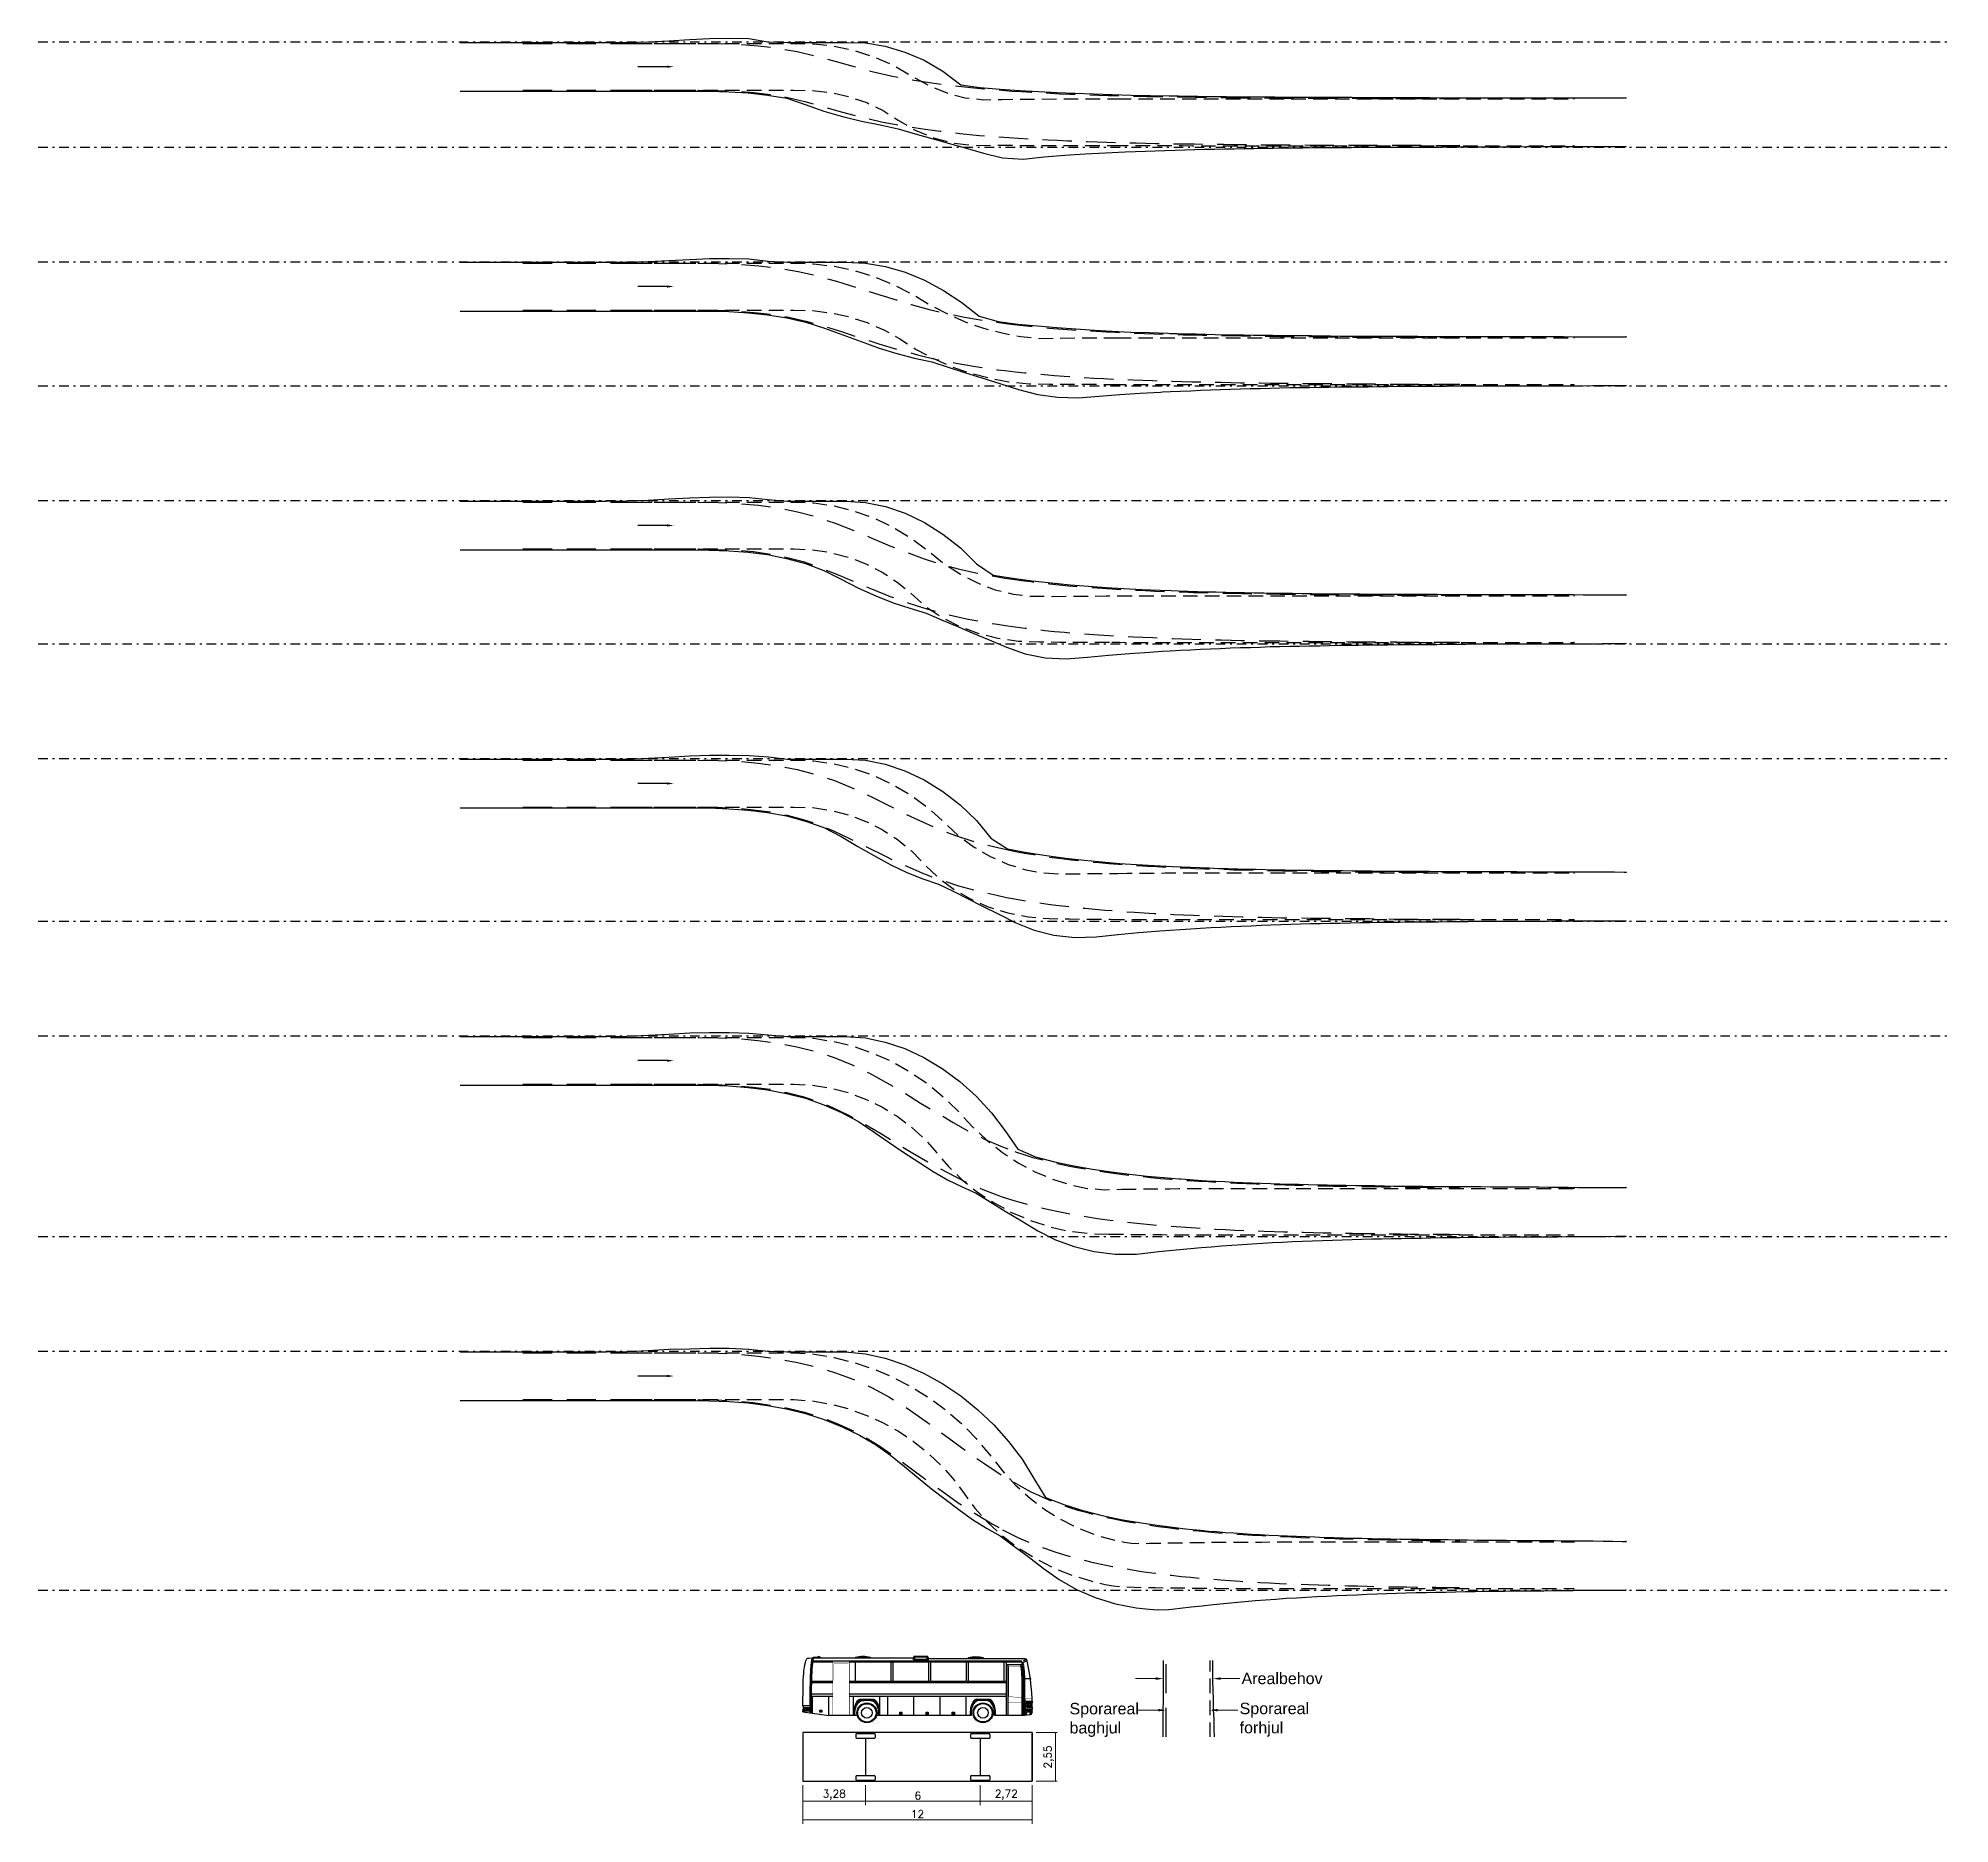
# Model space of a CAD drawing. Header units: millimetres. Extents: x -50 to 50, y -12 to 81.
import ezdxf
from ezdxf import colors
from ezdxf.entities.mleader import LeaderData, LeaderLine
from ezdxf.math import Vec2, Vec3

# ---------------------------------------------------------------- set-up
doc = ezdxf.new("R2010")
doc.units = ezdxf.units.MM
for name, pattern in [('DASHDOT', [1, 0.5, -0.25, 0, -0.25]), ('DASHED', [0.75, 0.5, -0.25]), ('DASHEDX2', [1.5, 1, -0.5])]:
    doc.linetypes.add(name, pattern=pattern)
doc.layers.add('vej', color=7, linetype='DASHDOT')
doc.styles.add('BT standard', font='sanss___.ttf')
doc.styles.get("Standard").update_dxf_attribs({"font": 'romans'})
doc.dimstyles.new('ISO-25', dxfattribs={"dimtxt": 2.5, "dimasz": 2.5, "dimexe": 1.25, "dimexo": 0.625, "dimtad": 1, "dimtxsty": 'Standard', "dimcen": 2.5, "dimadec": 0, "dimazin": 0, "dimtfac": 1, "dimtmove": 0, "dimatfit": 3, "dimfxl": 1, "dimarcsym": 0})

# ---------------------------------------------------------------- blocks, each defined once
blk = doc.blocks.new('*U1470')
at = {"color": 2, "lineweight": 0}
blk.add_circle((0, 0), 0.0127, dxfattribs=at)
blk = doc.blocks.new('*U1471')
at = {"color": 2, "lineweight": 0}
blk.add_circle((0, 0), 0.0127, dxfattribs=at)
blk = doc.blocks.new('*U1472')
at = {"color": 2, "lineweight": 0}
blk.add_circle((0, 0), 0.0127, dxfattribs=at)
blk = doc.blocks.new('*U1473')
at = {"color": 2, "lineweight": 0}
blk.add_circle((0, 0), 0.0127, dxfattribs=at)
blk = doc.blocks.new('*U1474')
at = {"color": 1, "lineweight": 0}
blk.add_circle((0, 0), 0.0127, dxfattribs=at)
blk = doc.blocks.new('*U1475')
at = {"color": 1, "lineweight": 0}
blk.add_circle((0, 0), 0.0127, dxfattribs=at)
blk = doc.blocks.new('*U1476')
at = {"color": 2, "lineweight": 0}
blk.add_circle((0, 0), 0.0127, dxfattribs=at)
blk = doc.blocks.new('*U1477')
at = {"color": 2, "lineweight": 0}
blk.add_circle((0, 0), 0.0127, dxfattribs=at)
blk = doc.blocks.new('*U1478')
at = {"color": 2, "lineweight": 0}
blk.add_circle((0, 0), 0.0127, dxfattribs=at)
blk = doc.blocks.new('*U1479')
at = {"color": 2, "lineweight": 0}
blk.add_circle((0, 0), 0.0127, dxfattribs=at)
blk = doc.blocks.new('*U1480')
at = {"color": 1, "lineweight": 0}
blk.add_circle((0, 0), 0.0127, dxfattribs=at)
blk = doc.blocks.new('*U1481')
at = {"color": 1, "lineweight": 0}
blk.add_circle((0, 0), 0.0127, dxfattribs=at)
blk = doc.blocks.new('*U1482')
at = {"color": 2, "lineweight": 0}
blk.add_circle((0, 0), 0.0127, dxfattribs=at)
blk = doc.blocks.new('*U1483')
at = {"color": 2, "lineweight": 0}
blk.add_circle((0, 0), 0.0127, dxfattribs=at)
blk = doc.blocks.new('*U1484')
at = {"color": 2, "lineweight": 0}
blk.add_circle((0, 0), 0.0127, dxfattribs=at)
blk = doc.blocks.new('*U1485')
at = {"color": 2, "lineweight": 0}
blk.add_circle((0, 0), 0.0127, dxfattribs=at)
blk = doc.blocks.new('*U1486')
at = {"color": 1, "lineweight": 0}
blk.add_circle((0, 0), 0.0127, dxfattribs=at)
blk = doc.blocks.new('*U1487')
at = {"color": 1, "lineweight": 0}
blk.add_circle((0, 0), 0.0127, dxfattribs=at)
blk = doc.blocks.new('*U1488')
at = {"color": 2, "lineweight": 0}
blk.add_circle((0, 0), 0.0127, dxfattribs=at)
blk = doc.blocks.new('*U1489')
at = {"color": 2, "lineweight": 0}
blk.add_circle((0, 0), 0.0127, dxfattribs=at)
blk = doc.blocks.new('*U1490')
at = {"color": 2, "lineweight": 0}
blk.add_circle((0, 0), 0.0127, dxfattribs=at)
blk = doc.blocks.new('*U1491')
at = {"color": 2, "lineweight": 0}
blk.add_circle((0, 0), 0.0127, dxfattribs=at)
blk = doc.blocks.new('*U1492')
at = {"color": 1, "lineweight": 0}
blk.add_circle((0, 0), 0.0127, dxfattribs=at)
blk = doc.blocks.new('*U1493')
at = {"color": 1, "lineweight": 0}
blk.add_circle((0, 0), 0.0127, dxfattribs=at)
blk = doc.blocks.new('*U1494')
at = {"color": 2, "lineweight": 0}
blk.add_circle((0, 0), 0.0127, dxfattribs=at)
blk = doc.blocks.new('*U1495')
at = {"color": 2, "lineweight": 0}
blk.add_circle((0, 0), 0.0127, dxfattribs=at)
blk = doc.blocks.new('*U1496')
at = {"color": 2, "lineweight": 0}
blk.add_circle((0, 0), 0.0127, dxfattribs=at)
blk = doc.blocks.new('*U1497')
at = {"color": 2, "lineweight": 0}
blk.add_circle((0, 0), 0.0127, dxfattribs=at)
blk = doc.blocks.new('*U1498')
at = {"color": 2, "lineweight": 0}
blk.add_circle((0, 0), 0.0127, dxfattribs=at)
blk = doc.blocks.new('*U1499')
at = {"color": 2, "lineweight": 0}
blk.add_circle((0, 0), 0.0127, dxfattribs=at)
blk = doc.blocks.new('*U1500')
at = {"color": 1, "lineweight": 0}
blk.add_circle((0, 0), 0.0127, dxfattribs=at)
blk = doc.blocks.new('*U1501')
at = {"color": 1, "lineweight": 0}
blk.add_circle((0, 0), 0.0127, dxfattribs=at)
blk = doc.blocks.new('*U1502')
at = {"color": 2, "lineweight": 0}
blk.add_circle((0, 0), 0.0127, dxfattribs=at)
blk = doc.blocks.new('*U1503')
at = {"color": 2, "lineweight": 0}
blk.add_circle((0, 0), 0.0127, dxfattribs=at)
blk = doc.blocks.new('*U1504')
at = {"color": 2, "lineweight": 0}
blk.add_circle((0, 0), 0.0127, dxfattribs=at)
blk = doc.blocks.new('*U1505')
at = {"color": 2, "lineweight": 0}
blk.add_circle((0, 0), 0.0127, dxfattribs=at)
blk = doc.blocks.new('*U1506')
at = {"color": 2, "lineweight": 0}
blk.add_circle((0, 0), 0.0127, dxfattribs=at)
blk = doc.blocks.new('*U1507')
at = {"color": 2, "lineweight": 0}
blk.add_circle((0, 0), 0.0127, dxfattribs=at)
blk = doc.blocks.new('*U1508')
at = {"color": 1, "lineweight": 0}
blk.add_circle((0, 0), 0.0127, dxfattribs=at)
blk = doc.blocks.new('*U1509')
at = {"color": 1, "lineweight": 0}
blk.add_circle((0, 0), 0.0127, dxfattribs=at)
blk = doc.blocks.new('*D1515')
at = {"color": 0, "lineweight": -2, "transparency": 16777216}
for p, q in [((0, -0.05), (0, -2.07)), ((12, -0.05), (12, -2.07)), ((12, -1.87), (0, -1.87))]:
    blk.add_line(p, q, dxfattribs=at)
at = {"layer": 'Defpoints', "color": 0, "transparency": 16777216}
for p in [(0, 0.15), (12, 0.15), (0, -1.87)]:
    blk.add_point(p, dxfattribs=at)
at = {"color": 0, "transparency": 16777216, "insert": (6, -1.57), "char_height": 0.4, "attachment_point": 5}
blk.add_mtext('12', dxfattribs=at)
blk = doc.blocks.new('_None')
blk = doc.blocks.new('*D1512')
at = {"color": 0, "lineweight": -2, "transparency": 16777216}
for p, q in [((9.28, -0.05), (9.28, -1.1)), ((12, -0.9), (9.28, -0.9)), ((12, -0.05), (12, -1.1))]:
    blk.add_line(p, q, dxfattribs=at)
at = {"layer": 'Defpoints', "color": 0, "transparency": 16777216}
for p in [(9.28, 0.15), (12, 0.15), (9.28, -0.9)]:
    blk.add_point(p, dxfattribs=at)
at = {"color": 0, "transparency": 16777216, "insert": (10.64, -0.56), "char_height": 0.4, "attachment_point": 5}
blk.add_mtext('2,72', dxfattribs=at)
blk = doc.blocks.new('*D1513')
at = {"color": 0, "lineweight": -2, "transparency": 16777216}
for p, q in [((3.28, -0.05), (3.28, -1.1)), ((9.28, -0.9), (3.28, -0.9)), ((9.28, -0.05), (9.28, -1.1))]:
    blk.add_line(p, q, dxfattribs=at)
at = {"layer": 'Defpoints', "color": 0, "transparency": 16777216}
for p in [(3.28, 0.15), (9.28, 0.15), (3.28, -0.9)]:
    blk.add_point(p, dxfattribs=at)
at = {"color": 0, "transparency": 16777216, "insert": (6.02, -0.6), "char_height": 0.4, "attachment_point": 5}
blk.add_mtext('6', dxfattribs=at)
blk = doc.blocks.new('*D1514')
at = {"color": 0, "lineweight": -2, "transparency": 16777216}
for p, q in [((0, -0.05), (0, -1.1)), ((3.28, -0.9), (0, -0.9)), ((3.28, -0.05), (3.28, -1.1))]:
    blk.add_line(p, q, dxfattribs=at)
at = {"layer": 'Defpoints', "color": 0, "transparency": 16777216}
for p in [(0, 0.15), (3.28, 0.15), (0, -0.9)]:
    blk.add_point(p, dxfattribs=at)
at = {"color": 0, "transparency": 16777216, "insert": (1.64, -0.56), "char_height": 0.4, "attachment_point": 5}
blk.add_mtext('3,28', dxfattribs=at)
blk = doc.blocks.new('*D1516')
at = {"color": 0, "lineweight": -2, "transparency": 16777216}
for p, q in [((12.2, 2.7), (13.31, 2.7)), ((13.21, 2.7), (13.21, 0.15)), ((12.2, 0.15), (13.31, 0.15))]:
    blk.add_line(p, q, dxfattribs=at)
at = {"layer": 'Defpoints', "color": 0, "transparency": 16777216}
for p in [(12, 2.7), (12, 0.15), (13.21, 0.15)]:
    blk.add_point(p, dxfattribs=at)
at = {"color": 0, "transparency": 16777216, "insert": (12.87, 1.42), "char_height": 0.4, "attachment_point": 5, "rotation": 90}
blk.add_mtext('2,55', dxfattribs=at)
blk = doc.blocks.new('A$C5B312643')
for p, q in [((2.772, 2.7), (3.788, 2.7)), ((2.772, 2.6), (2.772, 2.446)), ((2.822, 2.65), (3.738, 2.65)), ((2.822, 2.396), (3.738, 2.396)), ((3.28, 2.396), (3.28, 0.454)), ((3.788, 2.6), (3.788, 2.446)), ((8.772, 2.6), (8.772, 2.446)), ((8.822, 2.65), (9.738, 2.65)), ((8.822, 2.396), (9.738, 2.396)), ((9.28, 2.396), (9.28, 0.454)), ((9.788, 2.6), (9.788, 2.446)), ((12, 2.7), (12, 0.15)), ((2.772, 0.404), (2.772, 0.25)), ((2.822, 0.454), (3.738, 0.454)), ((2.822, 0.2), (3.738, 0.2)), ((3.788, 0.404), (3.788, 0.25)), ((8.772, 0.404), (8.772, 0.25)), ((8.822, 0.454), (9.738, 0.454)), ((8.822, 0.2), (9.738, 0.2)), ((9.788, 0.404), (9.788, 0.25))]:
    blk.add_line(p, q)
at = {"linetype": 'Continuous'}
for points in [[(0.004, 3.781), (0.006, 3.827), (0.354, 3.824), (0.354, 3.863), (0, 3.862), (0, 3.904), (0.027, 3.908), (0.027, 4.07), (0.007, 4.076), (0.007, 4.141), (0.011, 5.074), (0.017, 5.253), (0.024, 5.464), (0.029, 5.633), (0.044, 5.789), (0.058, 5.945), (0.079, 6.083), (0.109, 6.238), (0.136, 6.357), (0.157, 6.457), (0.183, 6.518), (0.214, 6.558), (0.248, 6.588), (0.271, 6.597), (0.308, 6.598), (0.499, 6.599)], [(0.396, 5.342), (0.394, 5.461), (0.405, 5.573), (0.406, 5.692), (0.413, 5.817), (0.416, 5.925), (0.421, 6.036), (0.434, 6.163), (0.436, 6.255), (0.447, 6.31), (0.456, 6.396), (0.466, 6.471), (0.479, 6.599)], [(0.44, 5.343), (0.437, 5.459), (0.449, 5.571), (0.45, 5.691), (0.456, 5.815), (0.46, 5.923), (0.465, 6.033), (0.477, 6.161), (0.48, 6.25), (0.49, 6.303), (0.499, 6.391), (0.509, 6.466), (0.523, 6.594)], [(0.466, 5.343), (0.464, 5.458), (0.475, 5.57), (0.476, 5.69), (0.483, 5.814), (0.486, 5.922), (0.491, 6.031), (0.504, 6.159), (0.506, 6.248), (0.516, 6.299), (0.525, 6.388), (0.535, 6.463), (0.549, 6.592)], [(0.498, 6.599), (0.552, 6.648), (0.802, 6.648), (0.802, 6.599)], [(0.499, 6.599), (5.766, 6.6)], [(1.571, 6.374), (0.524, 6.374)], [(11.458, 6.428), (0.531, 6.428)], [(0.552, 6.648), (0.552, 6.599)], [(0.814, 6.599), (0.814, 6.699), (0.966, 6.599)], [(11.466, 6.374), (2.431, 6.374)], [(2.754, 5.372), (2.754, 6.374)], [(4.621, 5.372), (4.621, 6.374)], [(4.719, 5.372), (4.719, 6.374)], [(5.799, 6.636), (5.785, 6.579), (5.788, 6.545), (5.811, 6.521)], [(6.514, 6.68), (6.514, 6.52), (5.811, 6.52)], [(5.811, 6.68), (5.811, 6.521)], [(6.535, 6.633), (6.549, 6.579), (6.538, 6.547), (6.514, 6.52)], [(6.575, 6.579), (8.198, 6.579), (9.42, 6.579), (10.299, 6.578), (10.891, 6.577), (11.254, 6.577), (11.445, 6.576), (11.521, 6.575), (11.539, 6.574), (11.547, 6.573), (11.554, 6.572), (11.56, 6.571), (11.566, 6.57), (11.572, 6.569), (11.578, 6.568), (11.583, 6.567), (11.588, 6.567), (11.593, 6.566), (11.598, 6.565), (11.603, 6.564), (11.608, 6.563), (11.613, 6.562), (11.618, 6.561), (11.623, 6.56), (11.627, 6.559), (11.632, 6.558), (11.636, 6.557), (11.641, 6.556), (11.645, 6.555), (11.649, 6.554), (11.652, 6.553), (11.656, 6.552), (11.66, 6.551), (11.663, 6.55), (11.666, 6.549), (11.669, 6.548), (11.672, 6.547), (11.675, 6.546), (11.677, 6.544), (11.68, 6.543), (11.683, 6.541), (11.685, 6.54), (11.688, 6.538), (11.69, 6.535), (11.693, 6.531), (11.696, 6.525), (11.698, 6.518), (11.701, 6.509), (11.705, 6.498), (11.708, 6.484), (11.712, 6.468), (11.716, 6.449), (11.72, 6.429), (11.725, 6.407), (11.729, 6.384), (11.734, 6.36), (11.739, 6.334), (11.744, 6.308), (11.749, 6.282), (11.755, 6.255), (11.76, 6.228), (11.765, 6.201), (11.77, 6.175), (11.776, 6.149), (11.781, 6.124), (11.786, 6.099), (11.79, 6.076), (11.795, 6.053), (11.799, 6.031), (11.803, 6.01), (11.807, 5.989), (11.811, 5.968), (11.815, 5.947), (11.818, 5.927), (11.822, 5.907), (11.825, 5.887), (11.829, 5.866), (11.832, 5.846), (11.836, 5.826), (11.839, 5.805), (11.843, 5.784), (11.847, 5.763), (11.85, 5.742), (11.854, 5.72), (11.858, 5.698), (11.861, 5.676), (11.865, 5.654), (11.869, 5.632), (11.872, 5.61), (11.875, 5.587), (11.878, 5.565), (11.882, 5.542), (11.884, 5.519), (11.887, 5.496), (11.89, 5.472), (11.893, 5.447), (11.896, 5.421), (11.899, 5.394), (11.902, 5.366), (11.905, 5.338), (11.909, 5.308), (11.912, 5.278), (11.915, 5.248), (11.918, 5.217), (11.922, 5.185), (11.925, 5.153), (11.929, 5.122), (11.932, 5.09), (11.935, 5.058), (11.938, 5.027), (11.942, 4.996), (11.944, 4.966), (11.947, 4.936), (11.95, 4.908), (11.952, 4.88), (11.954, 4.852), (11.956, 4.825), (11.958, 4.797), (11.96, 4.769), (11.963, 4.74), (11.965, 4.709), (11.967, 4.678), (11.969, 4.645), (11.971, 4.612), (11.973, 4.579), (11.976, 4.547), (11.978, 4.515), (11.979, 4.486), (11.981, 4.459)], [(6.584, 5.372), (6.584, 6.374)], [(6.691, 5.372), (6.691, 6.374)], [(8.56, 5.372), (8.56, 6.374)], [(8.659, 5.372), (8.659, 6.374)], [(10.536, 5.372), (10.536, 6.374)], [(10.662, 3.583), (10.662, 6.374)], [(11.483, 6.248), (10.662, 6.248)], [(10.738, 3.583), (10.738, 6.248)], [(11.472, 4.581), (11.473, 5.275), (11.472, 5.399), (11.469, 5.496), (11.467, 5.586), (11.461, 5.686), (11.456, 5.793), (11.449, 5.884), (11.439, 5.989), (11.425, 6.123), (11.408, 6.248)], [(11.546, 4.581), (11.546, 5.275), (11.546, 5.4), (11.543, 5.498), (11.54, 5.589), (11.534, 5.69), (11.529, 5.797), (11.522, 5.89), (11.513, 5.997), (11.499, 6.132), (11.458, 6.428)], [(11.595, 3.583), (11.597, 5.275), (11.596, 5.401), (11.593, 5.499), (11.591, 5.591), (11.585, 5.693), (11.58, 5.8), (11.572, 5.894), (11.563, 6.001), (11.549, 6.138), (11.517, 6.369), (11.705, 6.459)], [(11.536, 6.466), (11.687, 6.538)], [(0.384, 4.112), (0.388, 5.067), (0.393, 5.241), (0.396, 5.342)], [(0.427, 4.112), (0.431, 5.066), (0.437, 5.24), (0.44, 5.34)], [(0.452, 3.716), (0.457, 5.066), (0.463, 5.239), (0.466, 5.34)], [(1.571, 5.296), (0.465, 5.296)], [(1.571, 5.372), (0.466, 5.372)], [(10.662, 5.372), (2.431, 5.372)], [(10.662, 5.296), (2.431, 5.296)], [(11.895, 5.479), (11.904, 5.479)], [(11.898, 5.557), (11.904, 5.479)], [(0.007, 4.113), (0.428, 4.112)], [(0.377, 4.113), (0.371, 3.728)], [(0.428, 4.112), (0.422, 3.72)], [(1.571, 4.581), (0.455, 4.581)], [(1.571, 4.704), (0.456, 4.704)], [(0.497, 3.709), (0.497, 4.581)], [(1.363, 3.583), (1.363, 4.581)], [(10.662, 4.704), (2.431, 4.704)], [(10.662, 4.581), (2.431, 4.581)], [(2.652, 3.583), (2.652, 4.581)], [(2.673, 3.583), (2.676, 3.745), (2.683, 3.842), (2.7, 3.951), (2.716, 4.041), (2.74, 4.117), (2.778, 4.202), (2.811, 4.272), (2.846, 4.322), (2.884, 4.375), (2.898, 4.395), (2.916, 4.414), (2.973, 4.438), (3.699, 4.44), (3.732, 4.431), (3.76, 4.417), (3.785, 4.391), (3.818, 4.354), (3.847, 4.317), (3.869, 4.272), (3.897, 4.227), (3.92, 4.184), (3.939, 4.135), (3.96, 4.077), (3.974, 4.023), (3.983, 3.969), (3.992, 3.93), (3.996, 3.884), (3.998, 3.822), (3.998, 3.759), (4, 3.701), (4, 3.583)], [(2.729, 3.583), (2.727, 3.76), (2.729, 3.836), (2.741, 3.899), (2.752, 3.956), (2.766, 4.002), (2.784, 4.047), (2.81, 4.11), (2.842, 4.17), (2.877, 4.217), (2.917, 4.262), (2.969, 4.312), (3.014, 4.341), (3.069, 4.366), (3.132, 4.378), (3.193, 4.382), (3.256, 4.385), (3.312, 4.389), (3.398, 4.388), (3.459, 4.387), (3.515, 4.381), (3.569, 4.376), (3.625, 4.364), (3.677, 4.346), (3.716, 4.314), (3.75, 4.286), (3.774, 4.256), (3.803, 4.224), (3.828, 4.195), (3.857, 4.147), (3.878, 4.107), (3.9, 4.063), (3.912, 4.026), (3.924, 3.979), (3.934, 3.937), (3.944, 3.89), (3.947, 3.83), (3.947, 3.583)], [(4.027, 3.583), (4.027, 4.581)], [(4.448, 3.583), (4.448, 4.581)], [(5.814, 3.583), (5.814, 4.581)], [(7.184, 3.583), (7.184, 4.581)], [(8.547, 3.583), (8.547, 4.581)], [(10.082, 3.583), (10.082, 3.729), (10.076, 3.825), (10.06, 3.935), (10.045, 4.025), (10.022, 4.101), (9.985, 4.187), (9.953, 4.257), (9.919, 4.308), (9.881, 4.361), (9.868, 4.382), (9.85, 4.4), (9.793, 4.425), (9.067, 4.436), (9.034, 4.427), (9.006, 4.414), (8.981, 4.388), (8.947, 4.352), (8.918, 4.315), (8.895, 4.271), (8.867, 4.226), (8.843, 4.183), (8.824, 4.135), (8.802, 4.076), (8.787, 4.023), (8.777, 3.969), (8.768, 3.93), (8.764, 3.884), (8.76, 3.822), (8.759, 3.759), (8.757, 3.701), (8.756, 3.583)], [(10.027, 3.583), (10.03, 3.744), (10.029, 3.82), (10.018, 3.883), (10.008, 3.94), (9.995, 3.986), (9.978, 4.032), (9.952, 4.095), (9.921, 4.155), (9.886, 4.202), (9.847, 4.248), (9.796, 4.299), (9.751, 4.328), (9.696, 4.354), (9.633, 4.367), (9.573, 4.372), (9.509, 4.376), (9.454, 4.38), (9.368, 4.38), (9.306, 4.381), (9.25, 4.375), (9.197, 4.371), (9.14, 4.36), (9.088, 4.342), (9.048, 4.31), (9.014, 4.283), (8.99, 4.253), (8.961, 4.221), (8.935, 4.193), (8.906, 4.145), (8.884, 4.105), (8.861, 4.062), (8.849, 4.025), (8.837, 3.978), (8.826, 3.936), (8.815, 3.889), (8.812, 3.83), (8.809, 3.582)], [(11.472, 3.583), (11.472, 4.581)], [(11.546, 3.583), (11.546, 4.581)], [(11.621, 3.587), (11.621, 4.086)], [(11.636, 3.589), (11.636, 4.086)], [(11.649, 3.592), (11.649, 4.086)], [(11.661, 3.594), (11.661, 4.086)], [(11.884, 4.23), (11.884, 4.101)], [(11.981, 4.459), (11.987, 4.345)], [(0.004, 3.781), (1.363, 3.583)], [(1, 3.822), (0.89, 3.822)], [(2.85, 3.583), (1.363, 3.583)], [(8.809, 3.583), (3.847, 3.583)], [(5.184, 3.701), (5.074, 3.701)], [(6.559, 3.701), (6.45, 3.701)], [(7.93, 3.701), (7.82, 3.701)], [(11.881, 3.631), (11.595, 3.583), (10.027, 3.583)], [(11.992, 3.788), (11.947, 3.646), (11.931, 3.641), (11.929, 3.768), (11.942, 3.761), (11.931, 3.641), (11.922, 3.622), (11.889, 3.616), (11.881, 3.631), (11.918, 3.727)], [(11.987, 3.896), (11.987, 3.862)]]:
    blk.add_lwpolyline(points, dxfattribs=at)
for points, const_width in [([(1.571, 3.583), (1.571, 6.374)], 0.02), ([(1.573, 6.367), (2.431, 6.367)], 0.02), ([(2.431, 3.583), (2.431, 6.374)], 0.02), ([(11.719, 6.43), (11.555, 6.351), (11.583, 6.142), (11.598, 6.005), (11.607, 5.897), (11.615, 5.803), (11.62, 5.694), (11.626, 5.592), (11.628, 5.5), (11.631, 5.402), (11.632, 5.276), (11.631, 4.497), (11.992, 4.454)], 0.02), ([(11.632, 5.516), (11.899, 5.517)], 0.0799)]:
    blk.add_lwpolyline(points, dxfattribs=dict(at, const_width=const_width))
for points, const_width in [([(2.379, 6.31), (2.379, 5.413), (1.626, 5.413), (1.626, 6.31)], 0.00998), ([(11.442, 4.503), (10.768, 4.591), (10.768, 6.132), (11.394, 6.132), (11.396, 6.119), (11.41, 5.987), (11.419, 5.881), (11.426, 5.791), (11.431, 5.684), (11.437, 5.584), (11.439, 5.495), (11.442, 5.399), (11.443, 5.275)], 0.02), ([(10.764, 4.267), (11.443, 4.267), (11.443, 3.927), (10.764, 3.927)], 0.00998)]:
    blk.add_lwpolyline(points, close=True, dxfattribs=dict(at, const_width=const_width))
for points in [[(2.743, 6.599), (2.743, 6.619, -0.414214), (2.753, 6.629), (3.531, 6.629, -0.414214), (3.541, 6.619), (3.541, 6.599)], [(3.531, 6.629, 0.10736), (2.752, 6.629, 0.10736)], [(8.651, 6.579), (8.651, 6.599, -0.414214), (8.661, 6.609), (9.439, 6.609, -0.414214), (9.449, 6.599), (9.449, 6.579)], [(9.439, 6.609, 0.10736), (8.66, 6.609, 0.10736)], [(2.693, 3.583), (2.695, 3.734), (2.7, 3.782), (2.703, 3.827), (2.707, 3.871), (2.72, 3.927), (2.729, 3.987), (2.744, 4.037), (2.763, 4.091), (2.784, 4.134), (2.816, 4.189), (2.841, 4.231), (2.88, 4.286), (2.915, 4.325), (2.946, 4.356), (2.984, 4.381, -0.142638), (3.049, 4.399), (3.629, 4.399, -0.14119), (3.693, 4.381), (3.741, 4.351), (3.779, 4.313), (3.808, 4.279), (3.836, 4.244), (3.862, 4.204), (3.883, 4.167), (3.902, 4.129), (3.921, 4.081), (3.94, 4.03), (3.952, 3.986), (3.96, 3.941), (3.968, 3.896), (3.974, 3.863), (3.979, 3.827), (3.979, 3.583)], [(10.063, 3.583), (10.062, 3.718), (10.058, 3.766), (10.055, 3.811), (10.052, 3.855), (10.04, 3.911), (10.032, 3.971), (10.018, 4.021), (9.998, 4.075), (9.978, 4.119), (9.947, 4.174), (9.923, 4.216), (9.884, 4.272), (9.85, 4.311), (9.82, 4.343), (9.781, 4.368, 0.142638), (9.717, 4.387), (9.136, 4.395, 0.14119), (9.072, 4.377), (9.024, 4.347), (8.986, 4.311), (8.956, 4.277), (8.928, 4.242), (8.901, 4.202), (8.88, 4.165), (8.86, 4.127), (8.841, 4.08), (8.821, 4.029), (8.809, 3.985), (8.8, 3.94), (8.791, 3.896), (8.785, 3.862), (8.78, 3.827), (8.777, 3.582)], [(11.621, 4.445), (11.621, 4.365, 0.414214), (11.641, 4.345), (11.984, 4.345, -0.414214), (12, 4.329), (12, 4.245), (11.641, 4.245, 0.414214), (11.621, 4.225), (11.621, 4.086), (11.94, 4.086)], [(11.94, 4.018), (12, 4.018), (12, 4.23), (11.656, 4.23, 0.414214), (11.636, 4.21), (11.636, 4.101), (11.94, 4.101), (11.94, 4.006)], [(11.724, 4.006), (12, 4.006), (12, 3.916, -0.414214), (11.98, 3.896), (11.661, 3.896)], [(11.884, 4.204), (11.8, 4.204, 0.414214), (11.784, 4.188), (11.784, 4.14, 0.414214), (11.8, 4.124), (11.884, 4.124)], [(11.698, 3.788), (11.992, 3.788), (12, 3.802), (12, 3.842, 0.414214), (11.98, 3.862), (11.661, 3.862)], [(12, 3.802), (11.717, 3.802, 0.359834), (11.697, 3.786), (11.661, 3.594)]]:
    blk.add_lwpolyline(points, format="xyb", dxfattribs=at)
for points in [[(6.576, 6.601), (6.557, 6.632), (6.535, 6.633), (6.514, 6.68), (5.811, 6.68), (5.799, 6.636), (5.781, 6.636), (5.766, 6.6), (5.766, 6.502), (6.575, 6.5)], [(5.837, 6.644), (5.837, 6.544), (6.495, 6.544), (6.495, 6.644)], [(0.041, 3.961), (0.356, 3.961), (0.356, 3.996), (0.043, 3.996)], [(0.89, 3.877), (1, 3.877), (1, 3.768), (0.89, 3.768)], [(5.074, 3.756), (5.184, 3.756), (5.184, 3.646), (5.074, 3.646)], [(6.45, 3.756), (6.559, 3.756), (6.559, 3.646), (6.45, 3.646)], [(7.82, 3.756), (7.93, 3.756), (7.93, 3.647), (7.82, 3.647)]]:
    blk.add_lwpolyline(points, close=True, dxfattribs=at)
for points in [[(11.649, 4.189), (11.649, 4.141, 0.414214), (11.665, 4.125), (11.753, 4.125, 0.414214), (11.769, 4.141), (11.769, 4.189, 0.414214), (11.753, 4.205), (11.665, 4.205, 0.414214)], [(11.96, 4.209), (11.972, 4.208, -0.408459), (11.98, 4.2), (11.981, 4.051, -0.419828), (11.972, 4.042), (11.959, 4.043, -0.412935), (11.951, 4.051), (11.951, 4.2, -0.415657)]]:
    blk.add_lwpolyline(points, format="xyb", close=True, dxfattribs=at)
blk.add_lwpolyline([(12, 2.7), (0, 2.7), (0, 0.15), (12, 0.15)], close=True)
for centre, radius in [((3.349, 3.728), 0.519), ((3.349, 3.728), 0.479), ((3.349, 3.728), 0.28), ((9.422, 3.73), 0.519), ((9.422, 3.73), 0.479), ((9.422, 3.73), 0.28), ((0.942, 3.845), 0.00875), ((5.126, 3.723), 0.00875), ((6.501, 3.723), 0.00875), ((7.872, 3.724), 0.00875)]:
    blk.add_circle(centre, radius, dxfattribs=at)
for centre, start, end in [((2.822, 2.6), 90, 180), ((2.822, 2.446), 180, 270), ((3.738, 2.6), 0, 90), ((3.738, 2.446), 270, 0), ((8.822, 2.6), 90, 180), ((8.822, 2.446), 180, 270), ((9.738, 2.6), 0, 90), ((9.738, 2.446), 270, 0), ((2.822, 0.404), 90, 180), ((2.822, 0.25), 180, 270), ((3.738, 0.404), 0, 90), ((3.738, 0.25), 270, 0), ((8.822, 0.404), 90, 180), ((8.822, 0.25), 180, 270), ((9.738, 0.404), 360, 90), ((9.738, 0.25), 270, 360)]:
    blk.add_arc(centre, 0.05, start, end)
for p1, p2, distance, override, picture, middle in [((12, 2.7), (12, 0.15), 1.208, {"dimtxt": 0.4, "dimasz": 0.2, "dimexe": 0.1, "dimexo": 0.2, "dimgap": 0.1, "dimtxsty": 'Standard', "dimblk1": 'None', "dimblk2": 'None', "dimsah": 1}, '*D1516', (12.87, 1.425)), ((12, 0.15), (0, 0.15), 2.025, {"dimtxt": 0.4, "dimasz": 0.1, "dimexe": 0.2, "dimexo": 0.2, "dimgap": 0.1, "dimtxsty": 'Standard', "dimblk1": 'None', "dimblk2": 'None', "dimsah": 1}, '*D1515', (6, -1.575))]:
    dim = blk.add_aligned_dim(p1=p1, p2=p2, distance=distance, dimstyle='ISO-25', override=override)
    dim.commit()
    dim.dimension.update_dxf_attribs({"geometry": picture, "text_midpoint": middle})
for base, p1, p2, picture, middle in [((0, -0.899), (3.28, 0.15), (0, 0.15), '*D1514', (1.64, -0.899)), ((3.28, -0.899), (9.28, 0.15), (3.28, 0.15), '*D1513', (6.021, -0.899)), ((9.28, -0.899), (12, 0.15), (9.28, 0.15), '*D1512', (10.64, -0.899))]:
    dim = blk.add_linear_dim(base=base, p1=p1, p2=p2, angle=180, dimstyle='ISO-25', override={"dimtxt": 0.4, "dimasz": 0.1, "dimexe": 0.2, "dimexo": 0.2, "dimgap": 0.1, "dimtxsty": 'Standard', "dimblk1": 'None', "dimblk2": 'None', "dimsah": 1})
    dim.commit()
    dim.dimension.update_dxf_attribs({"geometry": picture, "text_midpoint": middle, "dimtype": 129})
blk = doc.blocks.new('signatur1')
at = {"color": 1, "linetype": 'Continuous', "ltscale": 1.524, "flags": 128}
for points in [[(786.23, 196), (786.23, 196.37), (786.23, 196.88), (786.23, 197.39), (786.24, 197.9), (786.24, 198.41), (786.24, 198.92), (786.24, 199.43), (786.24, 199.94), (786.24, 199.99)], [(788.91, 196), (788.9, 196.42), (788.89, 196.93), (788.87, 197.43), (788.86, 197.94), (788.84, 198.44), (788.83, 198.95), (788.82, 199.46), (788.82, 199.96), (788.82, 199.99)]]:
    blk.add_lwpolyline(points, dxfattribs=at)
at = {"color": 2, "linetype": 'DASHEDX2', "ltscale": 1.524, "flags": 128}
blk.add_lwpolyline([(786.38, 196), (786.38, 196), (786.38, 196.51), (786.38, 197.02), (786.38, 197.53), (786.38, 198.03), (786.38, 198.54), (786.38, 199.05), (786.38, 199.56), (786.38, 199.99)], dxfattribs=at)
at = {"color": 2, "linetype": 'DASHED', "ltscale": 1.524, "flags": 128}
blk.add_lwpolyline([(788.68, 196), (788.68, 196), (788.68, 196.51), (788.68, 197.02), (788.68, 197.53), (788.68, 198.03), (788.68, 198.54), (788.68, 199.05), (788.68, 199.56), (788.68, 199.99)], dxfattribs=at)
at = {"insert": (781.33, 197.78), "char_height": 0.6, "attachment_point": 1, "style": 'BT standard'}
blk.add_mtext_dynamic_manual_height_columns('Sporareal\\Pbaghjul', width=3.7412, gutter_width=12.5, heights=[0], dxfattribs=at)
ml = blk.add_multileader_mtext('Standard')
ml.set_content('', color=256)
ml.set_leader_properties(lineweight=9)
ml.build(insert=Vec2(0, 0))
ml.multileader.update_dxf_attribs({"text_right_attachment_type": 6, "dogleg_length": 0.1, "arrow_head_size": 0.4})
ctx = ml.context
ctx.base_point, ctx.char_height, ctx.arrow_head_size, ctx.landing_gap_size, ctx.plane_origin = Vec3(784.7, 199.35), 0.6, 0.4, 0.09, Vec3(786.24, 199.05)
ctx.right_attachment, ctx.text_align_type = 6, 2
notes = []
notes.append((ctx, [(0, (1, 1, 0), (784.98, 199.05), (-1, 0), 0.1, [(0, [(786.24, 199.05)], 0, [])])]))
ctx.mtext.insert, ctx.mtext.alignment, ctx.mtext.flow_direction = Vec3(784.79, 199.65), 3, 5
ml = blk.add_multileader_mtext('Standard')
ml.set_content('Arealbehov', color=256, style='BT standard')
ml.set_leader_properties(lineweight=9)
ml.build(insert=Vec2(0, 0))
ml.multileader.update_dxf_attribs({"text_right_attachment_type": 6, "dogleg_length": 0.1, "arrow_head_size": 0.4})
ctx = ml.context
ctx.base_point, ctx.char_height, ctx.arrow_head_size, ctx.landing_gap_size, ctx.plane_origin = Vec3(790.24, 199.05), 0.6, 0.4, 0.09, Vec3(788.78, 199.05)
ctx.right_attachment = 6
notes.append((ctx, [(0, (1, 1, 0), (790.18, 199.05), (1, 0), 0.0548, [(0, [(788.83, 199.05)], 0, [])])]))
ctx.mtext.insert, ctx.mtext.flow_direction = Vec3(790.33, 199.36), 5
ml = blk.add_multileader_mtext('Standard')
ml.set_content('', color=256)
ml.set_leader_properties(lineweight=9)
ml.build(insert=Vec2(0, 0))
ml.multileader.update_dxf_attribs({"text_right_attachment_type": 6, "dogleg_length": 0.1, "arrow_head_size": 0.4})
ctx = ml.context
ctx.base_point, ctx.char_height, ctx.arrow_head_size, ctx.landing_gap_size, ctx.plane_origin = Vec3(784.84, 197.7), 0.6, 0.4, 0.09, Vec3(786.38, 197.4)
ctx.right_attachment, ctx.text_align_type = 6, 2
notes.append((ctx, [(0, (1, 1, 0), (785.12, 197.4), (-1, 0), 0.1, [(0, [(786.38, 197.4)], 0, [])])]))
ctx.mtext.insert, ctx.mtext.alignment, ctx.mtext.flow_direction = Vec3(784.93, 198), 3, 5
ml = blk.add_multileader_mtext('Standard')
ml.set_content('Sporareal\\Pforhjul', color=256, style='BT standard')
ml.set_leader_properties(lineweight=9)
ml.build(insert=Vec2(0, 0))
ml.multileader.update_dxf_attribs({"text_right_attachment_type": 6, "dogleg_length": 0.1, "arrow_head_size": 0.4})
ctx = ml.context
ctx.base_point, ctx.char_height, ctx.arrow_head_size, ctx.landing_gap_size, ctx.plane_origin = Vec3(790.14, 197.4), 0.6, 0.4, 0.09, Vec3(788.63, 197.4)
ctx.right_attachment = 6
notes.append((ctx, [(0, (1, 1, 0), (790.04, 197.4), (1, 0), 0.1, [(0, [(788.68, 197.4)], 0, [])])]))
ctx.mtext.insert, ctx.mtext.flow_direction = Vec3(790.23, 197.79), 5
for ctx, leaders in notes:
    for number, flags, end, landing, length, lines in leaders:
        leader = LeaderData()
        leader.index, (leader.has_last_leader_line, leader.has_dogleg_vector, leader.attachment_direction) = number, flags
        leader.last_leader_point, leader.dogleg_vector, leader.dogleg_length = Vec3(end), Vec3(landing), length
        for number, points, colour, breaks in lines:
            line = LeaderLine()
            line.index, line.vertices, line.color, line.breaks = number, Vec3.list(points), colors.encode_raw_color(colour), breaks
            leader.lines.append(line)
        ctx.leaders.append(leader)
blk = doc.blocks.new('BUS 12 S')
at = {"color": 1, "linetype": 'Continuous', "ltscale": 1.524, "flags": 128}
for points in [[(-27.92, 80.97), (-26.83, 80.97), (-25.74, 80.97), (-24.65, 80.97), (-23.56, 80.97), (-22.47, 80.97), (-21.38, 80.97), (-20.28, 80.97), (-19.19, 80.97), (-18.1, 81.01), (-17.01, 81.06), (-15.91, 81.12), (-15.91, 81.12), (-14.88, 81.17), (-13.85, 81.19), (-12.82, 81.17), (-11.83, 81.01), (-10.82, 80.97), (-9.8, 80.97), (-8.78, 80.97), (-7.76, 80.97), (-6.73, 80.95), (-5.69, 80.78), (-4.66, 80.47), (-3.65, 80.04), (-2.67, 79.47), (-1.74, 78.76), (-0.72, 78.62), (0.33, 78.53), (1.35, 78.46), (2.34, 78.4), (3.28, 78.35), (4.24, 78.31), (5.21, 78.28), (6.19, 78.25), (7.17, 78.22), (8.17, 78.2), (9.16, 78.18)], [(-27.92, 78.42), (-26.83, 78.42), (-25.74, 78.42), (-24.65, 78.42), (-23.56, 78.42), (-22.47, 78.42), (-21.38, 78.42), (-20.28, 78.42), (-19.19, 78.42), (-18.1, 78.42), (-17.01, 78.42), (-15.92, 78.42), (-15.92, 78.42), (-15.92, 78.42), (-14.9, 78.42), (-13.88, 78.39), (-12.86, 78.33), (-11.85, 78.22), (-10.84, 78.05), (-9.87, 77.73), (-8.9, 77.38), (-7.92, 77.1), (-6.93, 76.86), (-5.96, 76.66), (-5.02, 76.45), (-4.12, 76.19), (-3.25, 75.94), (-2.4, 75.7), (-1.51, 75.45), (-0.55, 75.17), (0.45, 74.93), (1.53, 74.87), (2.63, 74.98), (3.71, 75.07), (4.77, 75.14), (5.83, 75.2), (6.87, 75.25), (7.92, 75.29), (8.95, 75.32)], [(9.16, 78.18), (9.66, 78.17), (10.16, 78.16), (10.66, 78.16), (11.16, 78.15), (11.67, 78.14), (12.17, 78.14), (12.67, 78.13), (13.18, 78.13), (13.68, 78.12), (14.19, 78.12), (14.69, 78.12), (15.2, 78.11), (15.7, 78.11), (16.21, 78.11), (16.71, 78.1), (17.22, 78.1), (17.73, 78.1), (18.23, 78.1), (18.74, 78.1), (19.25, 78.09), (19.75, 78.09), (20.26, 78.09), (20.77, 78.09), (21.28, 78.09), (21.78, 78.09), (22.29, 78.09), (22.8, 78.09), (23.31, 78.08), (23.81, 78.08), (24.32, 78.08), (24.83, 78.08), (25.34, 78.08), (25.85, 78.08), (26.35, 78.08), (26.86, 78.08), (27.37, 78.08), (27.88, 78.08), (28.39, 78.08), (28.9, 78.08), (29.4, 78.08), (29.91, 78.07), (30.42, 78.07), (30.93, 78.07), (31.44, 78.07), (31.95, 78.07), (32.45, 78.07), (32.96, 78.07), (33.06, 78.07)], [(8.95, 75.32), (9.47, 75.34), (9.99, 75.35), (10.5, 75.37), (11.02, 75.38), (11.53, 75.39), (12.05, 75.4), (12.56, 75.41), (13.08, 75.42), (13.59, 75.43), (14.1, 75.44), (14.61, 75.44), (15.12, 75.45), (15.64, 75.46), (16.15, 75.46), (16.66, 75.47), (17.17, 75.47), (17.68, 75.48), (18.19, 75.48), (18.7, 75.48), (19.21, 75.49), (19.72, 75.49), (20.23, 75.49), (20.74, 75.49), (21.25, 75.5), (21.76, 75.5), (22.27, 75.5), (22.78, 75.5), (23.29, 75.5), (23.8, 75.51), (24.31, 75.51), (24.82, 75.51), (25.33, 75.51), (25.83, 75.51), (26.34, 75.51), (26.85, 75.51), (27.36, 75.51), (27.87, 75.52), (28.38, 75.52), (28.89, 75.52), (29.4, 75.52), (29.91, 75.52), (30.41, 75.52), (30.92, 75.52), (31.43, 75.52), (31.94, 75.52), (32.45, 75.52), (32.96, 75.52), (33.06, 75.52)], [(-27.92, 69.47), (-26.83, 69.47), (-25.74, 69.47), (-24.65, 69.47), (-23.56, 69.47), (-22.47, 69.47), (-21.38, 69.47), (-20.28, 69.47), (-19.19, 69.48), (-18.1, 69.51), (-17.01, 69.57), (-15.91, 69.62), (-15.91, 69.62), (-14.88, 69.66), (-13.85, 69.67), (-12.82, 69.65), (-11.82, 69.53), (-10.82, 69.47), (-9.8, 69.47), (-8.78, 69.47), (-7.76, 69.47), (-6.73, 69.43), (-5.68, 69.25), (-4.65, 68.95), (-3.63, 68.53), (-2.64, 68), (-1.69, 67.36), (-0.78, 66.65), (0.21, 66.37), (1.25, 66.24), (2.27, 66.14), (3.28, 66.05), (4.28, 65.98), (5.25, 65.92), (6.19, 65.87), (7.15, 65.82), (8.11, 65.79), (9.09, 65.76), (9.19, 65.75)], [(-27.92, 66.92), (-26.83, 66.92), (-25.74, 66.92), (-24.65, 66.92), (-23.56, 66.92), (-22.47, 66.92), (-21.38, 66.92), (-20.28, 66.92), (-19.19, 66.92), (-18.1, 66.92), (-17.01, 66.92), (-15.92, 66.92), (-15.92, 66.92), (-15.92, 66.92), (-14.9, 66.92), (-13.88, 66.89), (-12.86, 66.83), (-11.85, 66.72), (-10.84, 66.56), (-9.84, 66.33), (-8.87, 66.03), (-7.91, 65.68), (-6.95, 65.32), (-6.01, 64.98), (-5.08, 64.7), (-4.16, 64.46), (-3.26, 64.26), (-2.4, 63.99), (-1.55, 63.71), (-0.64, 63.42), (0.31, 63.12), (1.28, 62.81), (2.29, 62.56), (3.33, 62.42), (4.41, 62.38), (5.5, 62.47), (6.58, 62.55), (7.65, 62.62), (8.71, 62.68), (8.82, 62.69)], [(9.19, 65.75), (9.59, 65.74), (10.08, 65.73), (10.57, 65.72), (11.07, 65.7), (11.57, 65.69), (12.07, 65.68), (12.57, 65.68), (13.07, 65.67), (13.57, 65.66), (14.07, 65.65), (14.58, 65.65), (15.08, 65.64), (15.59, 65.64), (16.09, 65.63), (16.6, 65.63), (17.1, 65.62), (17.61, 65.62), (18.11, 65.61), (18.62, 65.61), (19.13, 65.61), (19.63, 65.61), (20.14, 65.6), (20.65, 65.6), (21.16, 65.6), (21.66, 65.6), (22.17, 65.6), (22.68, 65.59), (23.19, 65.59), (23.7, 65.59), (24.21, 65.59), (24.71, 65.59), (25.22, 65.59), (25.73, 65.59), (26.24, 65.58), (26.75, 65.58), (27.26, 65.58), (27.77, 65.58), (28.28, 65.58), (28.79, 65.58), (29.3, 65.58), (29.8, 65.58), (30.31, 65.57), (30.82, 65.57), (31.33, 65.57), (31.84, 65.57), (32.35, 65.57), (32.86, 65.57), (33.07, 65.57)], [(8.82, 62.69), (9.24, 62.71), (9.76, 62.73), (10.29, 62.75), (10.81, 62.78), (11.33, 62.8), (11.85, 62.81), (12.37, 62.83), (12.89, 62.85), (13.4, 62.86), (13.92, 62.87), (14.44, 62.89), (14.95, 62.9), (15.47, 62.91), (15.98, 62.92), (16.5, 62.92), (17.01, 62.93), (17.52, 62.94), (18.04, 62.95), (18.55, 62.95), (19.06, 62.96), (19.58, 62.96), (20.09, 62.97), (20.6, 62.97), (21.11, 62.98), (21.62, 62.98), (22.13, 62.98), (22.65, 62.99), (23.16, 62.99), (23.67, 62.99), (24.18, 63), (24.69, 63), (25.2, 63), (25.71, 63), (26.22, 63), (26.73, 63.01), (27.24, 63.01), (27.75, 63.01), (28.26, 63.01), (28.77, 63.01), (29.28, 63.01), (29.79, 63.01), (30.3, 63.01), (30.81, 63.01), (31.32, 63.02), (31.83, 63.02), (32.34, 63.02), (32.85, 63.02), (33.06, 63.02)], [(-27.92, 56.97), (-26.83, 56.97), (-25.74, 56.97), (-24.65, 56.97), (-23.56, 56.97), (-22.47, 56.97), (-21.38, 56.97), (-20.28, 56.97), (-19.19, 56.98), (-18.1, 57.02), (-17.01, 57.09), (-15.91, 57.14), (-15.91, 57.14), (-14.88, 57.18), (-13.84, 57.19), (-12.81, 57.16), (-11.81, 57.06), (-10.82, 56.97), (-9.8, 56.97), (-8.78, 56.97), (-7.76, 56.97), (-6.72, 56.91), (-5.68, 56.69), (-4.65, 56.34), (-3.64, 55.86), (-2.68, 55.25), (-1.76, 54.53), (-0.92, 53.7), (-0.05, 53.1), (0.98, 52.94), (2, 52.8), (3.01, 52.69), (3.99, 52.59), (4.94, 52.52), (5.86, 52.45), (6.78, 52.4), (7.73, 52.35), (8.69, 52.31), (9.27, 52.29)], [(-27.92, 54.42), (-26.83, 54.42), (-25.74, 54.42), (-24.65, 54.42), (-23.56, 54.42), (-22.47, 54.42), (-21.38, 54.42), (-20.28, 54.42), (-19.19, 54.42), (-18.1, 54.42), (-17.01, 54.42), (-15.92, 54.42), (-15.92, 54.42), (-15.92, 54.42), (-14.9, 54.41), (-13.88, 54.38), (-12.86, 54.3), (-11.85, 54.18), (-10.85, 53.98), (-9.86, 53.71), (-8.91, 53.35), (-8, 52.89), (-7.09, 52.42), (-6.18, 52.01), (-5.28, 51.66), (-4.4, 51.37), (-3.55, 51.12), (-2.74, 50.77), (-1.95, 50.43), (-1.14, 50.09), (-0.26, 49.72), (0.66, 49.33), (1.63, 48.98), (2.68, 48.78), (3.77, 48.73), (4.89, 48.81), (5.99, 48.91), (7.08, 49), (8.16, 49.07), (8.8, 49.12)], [(9.27, 52.29), (9.66, 52.28), (10.15, 52.26), (10.64, 52.25), (11.13, 52.23), (11.62, 52.22), (12.12, 52.21), (12.62, 52.2), (13.11, 52.19), (13.61, 52.18), (14.11, 52.17), (14.61, 52.16), (15.12, 52.16), (15.62, 52.15), (16.12, 52.14), (16.63, 52.14), (17.13, 52.13), (17.63, 52.13), (18.14, 52.12), (18.64, 52.12), (19.15, 52.12), (19.66, 52.11), (20.16, 52.11), (20.67, 52.11), (21.17, 52.1), (21.68, 52.1), (22.19, 52.1), (22.7, 52.1), (23.2, 52.1), (23.71, 52.09), (24.22, 52.09), (24.73, 52.09), (25.23, 52.09), (25.74, 52.09), (26.25, 52.09), (26.76, 52.09), (27.27, 52.08), (27.78, 52.08), (28.28, 52.08), (28.79, 52.08), (29.3, 52.08), (29.81, 52.08), (30.32, 52.08), (30.83, 52.07), (31.34, 52.07), (31.84, 52.07), (32.35, 52.07), (32.86, 52.07), (33.07, 52.07)], [(8.8, 49.12), (9.22, 49.14), (9.75, 49.17), (10.28, 49.2), (10.8, 49.22), (11.32, 49.25), (11.85, 49.27), (12.37, 49.29), (12.89, 49.31), (13.41, 49.32), (13.92, 49.34), (14.44, 49.36), (14.96, 49.37), (15.47, 49.38), (15.99, 49.39), (16.5, 49.4), (17.02, 49.41), (17.53, 49.42), (18.05, 49.43), (18.56, 49.44), (19.07, 49.44), (19.58, 49.45), (20.1, 49.46), (20.61, 49.46), (21.12, 49.47), (21.63, 49.47), (22.14, 49.48), (22.65, 49.48), (23.16, 49.48), (23.67, 49.49), (24.19, 49.49), (24.7, 49.49), (25.21, 49.5), (25.72, 49.5), (26.23, 49.5), (26.74, 49.5), (27.25, 49.5), (27.76, 49.51), (28.27, 49.51), (28.78, 49.51), (29.29, 49.51), (29.8, 49.51), (30.31, 49.51), (30.82, 49.51), (31.33, 49.51), (31.84, 49.52), (32.34, 49.52), (32.85, 49.52), (33.06, 49.52)], [(-27.92, 43.48), (-26.83, 43.48), (-25.74, 43.48), (-24.65, 43.48), (-23.56, 43.48), (-22.47, 43.48), (-21.38, 43.48), (-20.28, 43.48), (-19.19, 43.48), (-18.1, 43.52), (-17.01, 43.58), (-15.91, 43.64), (-15.91, 43.64), (-14.88, 43.68), (-13.85, 43.69), (-12.81, 43.66), (-11.8, 43.59), (-10.82, 43.48), (-9.8, 43.48), (-8.78, 43.48), (-7.76, 43.48), (-6.73, 43.42), (-5.69, 43.21), (-4.66, 42.87), (-3.65, 42.39), (-2.68, 41.79), (-1.77, 41.08), (-0.92, 40.26), (-0.16, 39.34), (0.7, 38.78), (1.72, 38.59), (2.74, 38.43), (3.74, 38.3), (4.71, 38.19), (5.65, 38.1), (6.56, 38.02), (7.46, 37.96), (8.38, 37.91), (9.33, 37.86)], [(-27.92, 40.92), (-26.83, 40.92), (-25.74, 40.92), (-24.65, 40.92), (-23.56, 40.92), (-22.47, 40.92), (-21.38, 40.92), (-20.28, 40.92), (-19.19, 40.92), (-18.1, 40.92), (-17.01, 40.92), (-15.92, 40.92), (-15.92, 40.92), (-15.92, 40.92), (-14.9, 40.92), (-13.88, 40.88), (-12.86, 40.81), (-11.85, 40.69), (-10.85, 40.5), (-9.86, 40.23), (-8.9, 39.89), (-7.99, 39.43), (-7.12, 38.91), (-6.25, 38.42), (-5.4, 37.95), (-4.56, 37.55), (-3.72, 37.21), (-2.9, 36.93), (-2.13, 36.56), (-1.39, 36.18), (-0.61, 35.79), (0.25, 35.36), (1.15, 34.91), (2.1, 34.52), (3.13, 34.26), (4.22, 34.15), (5.35, 34.18), (6.47, 34.3), (7.58, 34.4), (8.67, 34.49)], [(9.33, 37.86), (9.81, 37.84), (10.29, 37.82), (10.77, 37.8), (11.26, 37.78), (11.75, 37.76), (12.24, 37.75), (12.73, 37.74), (13.23, 37.72), (13.72, 37.71), (14.22, 37.7), (14.72, 37.69), (15.22, 37.68), (15.72, 37.67), (16.22, 37.67), (16.72, 37.66), (17.23, 37.65), (17.73, 37.65), (18.23, 37.64), (18.74, 37.63), (19.24, 37.63), (19.75, 37.63), (20.26, 37.62), (20.76, 37.62), (21.27, 37.61), (21.78, 37.61), (22.28, 37.61), (22.79, 37.61), (23.3, 37.6), (23.81, 37.6), (24.31, 37.6), (24.82, 37.6), (25.33, 37.59), (25.84, 37.59), (26.35, 37.59), (26.86, 37.59), (27.36, 37.59), (27.87, 37.58), (28.38, 37.58), (28.89, 37.58), (29.4, 37.58), (29.91, 37.58), (30.42, 37.57), (30.93, 37.57), (31.44, 37.57), (31.95, 37.57), (32.46, 37.57), (32.97, 37.56), (33.07, 37.56)], [(8.67, 34.49), (9.21, 34.53), (9.75, 34.57), (10.28, 34.6), (10.81, 34.63), (11.34, 34.66), (11.87, 34.69), (12.4, 34.72), (12.92, 34.74), (13.45, 34.76), (13.97, 34.79), (14.49, 34.8), (15.01, 34.82), (15.53, 34.84), (16.05, 34.85), (16.56, 34.87), (17.08, 34.88), (17.6, 34.89), (18.11, 34.9), (18.63, 34.91), (19.14, 34.92), (19.66, 34.93), (20.17, 34.94), (20.68, 34.94), (21.2, 34.95), (21.71, 34.96), (22.22, 34.96), (22.73, 34.97), (23.25, 34.97), (23.76, 34.98), (24.27, 34.98), (24.78, 34.98), (25.29, 34.99), (25.8, 34.99), (26.32, 34.99), (26.83, 35), (27.34, 35), (27.85, 35), (28.36, 35), (28.87, 35), (29.38, 35.01), (29.89, 35.01), (30.4, 35.01), (30.91, 35.01), (31.42, 35.01), (31.93, 35.01), (32.44, 35.01), (32.95, 35.01), (33.06, 35.01)], [(-27.92, 28.97), (-26.83, 28.97), (-25.74, 28.97), (-24.65, 28.97), (-23.56, 28.97), (-22.47, 28.97), (-21.38, 28.97), (-20.28, 28.97), (-19.19, 28.98), (-18.1, 29.03), (-17.01, 29.09), (-15.91, 29.15), (-15.91, 29.15), (-14.88, 29.17), (-13.85, 29.17), (-12.82, 29.13), (-11.81, 29.05), (-10.82, 28.97), (-9.8, 28.97), (-8.78, 28.97), (-7.76, 28.97), (-6.73, 28.9), (-5.7, 28.67), (-4.67, 28.33), (-3.67, 27.86), (-2.71, 27.29), (-1.79, 26.61), (-0.93, 25.84), (-0.13, 24.97), (0.58, 24.03), (1.25, 23.07), (2.17, 22.66), (3.17, 22.4), (4.17, 22.19), (5.16, 22.02), (6.13, 21.88), (7.08, 21.76), (8.01, 21.66), (8.89, 21.58), (9.68, 21.52)], [(-27.92, 26.42), (-26.83, 26.42), (-25.74, 26.42), (-24.65, 26.42), (-23.56, 26.42), (-22.47, 26.42), (-21.38, 26.42), (-20.28, 26.42), (-19.19, 26.42), (-18.1, 26.42), (-17.01, 26.42), (-15.92, 26.42), (-15.92, 26.42), (-15.92, 26.42), (-14.9, 26.41), (-13.88, 26.38), (-12.86, 26.3), (-11.85, 26.17), (-10.85, 25.98), (-9.86, 25.73), (-8.9, 25.39), (-7.97, 24.98), (-7.08, 24.51), (-6.27, 23.96), (-5.48, 23.42), (-4.71, 22.89), (-3.94, 22.39), (-3.19, 21.9), (-2.43, 21.46), (-1.67, 21.1), (-0.93, 20.76), (-0.2, 20.32), (0.59, 19.83), (1.43, 19.32), (2.29, 18.79), (3.21, 18.33), (4.2, 17.97), (5.24, 17.72), (6.33, 17.57), (7.46, 17.58), (8.49, 17.7)], [(9.68, 21.52), (9.77, 21.51), (10.22, 21.48), (10.67, 21.45), (11.13, 21.42), (11.6, 21.4), (12.07, 21.37), (12.54, 21.35), (13.02, 21.33), (13.5, 21.31), (13.99, 21.29), (14.47, 21.27), (14.96, 21.26), (15.45, 21.24), (15.94, 21.23), (16.44, 21.22), (16.93, 21.21), (17.43, 21.2), (17.93, 21.19), (18.42, 21.18), (18.92, 21.17), (19.42, 21.16), (19.92, 21.16), (20.43, 21.15), (20.93, 21.14), (21.43, 21.14), (21.93, 21.13), (22.44, 21.13), (22.94, 21.12), (23.45, 21.12), (23.95, 21.12), (24.46, 21.11), (24.96, 21.11), (25.47, 21.11), (25.97, 21.1), (26.48, 21.1), (26.99, 21.1), (27.49, 21.09), (28, 21.09), (28.51, 21.09), (29.01, 21.08), (29.52, 21.08), (30.03, 21.08), (30.53, 21.07), (31.04, 21.07), (31.55, 21.07), (32.06, 21.06), (32.56, 21.06), (33.07, 21.06)], [(8.49, 17.7), (8.61, 17.71), (9.17, 17.77), (9.73, 17.82), (10.28, 17.87), (10.83, 17.92), (11.37, 17.96), (11.91, 18.01), (12.45, 18.04), (12.98, 18.08), (13.51, 18.12), (14.04, 18.15), (14.57, 18.18), (15.1, 18.2), (15.62, 18.23), (16.14, 18.25), (16.66, 18.27), (17.18, 18.29), (17.7, 18.31), (18.22, 18.33), (18.74, 18.34), (19.25, 18.36), (19.77, 18.37), (20.28, 18.38), (20.8, 18.39), (21.31, 18.4), (21.82, 18.41), (22.34, 18.42), (22.85, 18.43), (23.36, 18.44), (23.87, 18.45), (24.39, 18.45), (24.9, 18.46), (25.41, 18.46), (25.92, 18.47), (26.43, 18.47), (26.94, 18.48), (27.45, 18.48), (27.96, 18.48), (28.47, 18.49), (28.98, 18.49), (29.49, 18.49), (30, 18.5), (30.51, 18.5), (31.02, 18.5), (31.53, 18.5), (32.04, 18.5), (32.54, 18.51), (33.05, 18.51)], [(-27.92, 12.47), (-26.83, 12.47), (-25.74, 12.47), (-24.65, 12.47), (-23.56, 12.47), (-22.47, 12.47), (-21.38, 12.47), (-20.28, 12.47), (-19.19, 12.48), (-18.1, 12.53), (-17.01, 12.6), (-15.91, 12.63), (-15.91, 12.63), (-14.88, 12.65), (-13.85, 12.65), (-12.83, 12.6), (-11.83, 12.5), (-10.82, 12.47), (-9.8, 12.47), (-8.78, 12.47), (-7.76, 12.47), (-6.72, 12.37), (-5.69, 12.13), (-4.66, 11.78), (-3.66, 11.33), (-2.68, 10.79), (-1.74, 10.16), (-0.85, 9.44), (-0.01, 8.65), (0.76, 7.78), (1.47, 6.85), (2.09, 5.84), (2.7, 4.85), (3.66, 4.48), (4.65, 4.17), (5.65, 3.91), (6.63, 3.7), (7.6, 3.53), (8.54, 3.39), (9.47, 3.27), (10.02, 3.21)], [(-27.92, 9.92), (-26.83, 9.92), (-25.74, 9.92), (-24.65, 9.92), (-23.56, 9.92), (-22.47, 9.92), (-21.38, 9.92), (-20.28, 9.92), (-19.19, 9.92), (-18.1, 9.92), (-17.01, 9.92), (-15.92, 9.92), (-15.92, 9.92), (-15.92, 9.92), (-14.9, 9.91), (-13.88, 9.87), (-12.86, 9.79), (-11.85, 9.66), (-10.85, 9.48), (-9.86, 9.24), (-8.88, 8.93), (-7.94, 8.55), (-7.04, 8.11), (-6.2, 7.61), (-5.41, 7.06), (-4.69, 6.47), (-3.97, 5.88), (-3.27, 5.3), (-2.55, 4.75), (-1.84, 4.21), (-1.13, 3.69), (-0.4, 3.24), (0.32, 2.84), (1.02, 2.32), (1.78, 1.75), (2.58, 1.15), (3.41, 0.55), (4.32, 0.03), (5.3, -0.39), (6.35, -0.71), (7.44, -0.92), (8.12, -1)], [(10.02, 3.21), (10.38, 3.17), (10.81, 3.13), (11.23, 3.09), (11.66, 3.06), (12.1, 3.02), (12.55, 2.99), (13, 2.96), (13.46, 2.93), (13.92, 2.91), (14.39, 2.88), (14.87, 2.86), (15.34, 2.84), (15.83, 2.82), (16.31, 2.8), (16.79, 2.78), (17.28, 2.76), (17.77, 2.75), (18.27, 2.74), (18.76, 2.72), (19.25, 2.71), (19.75, 2.7), (20.25, 2.69), (20.75, 2.68), (21.25, 2.67), (21.75, 2.67), (22.25, 2.66), (22.75, 2.65), (23.25, 2.65), (23.76, 2.64), (24.26, 2.63), (24.77, 2.63), (25.27, 2.62), (25.78, 2.62), (26.28, 2.61), (26.79, 2.61), (27.29, 2.6), (27.8, 2.6), (28.31, 2.6), (28.81, 2.59), (29.32, 2.59), (29.83, 2.58), (30.33, 2.58), (30.84, 2.57), (31.35, 2.57), (31.86, 2.56), (32.36, 2.56), (32.87, 2.55), (33.07, 2.55)], [(8.12, -1), (8.57, -1.03), (9.15, -1.01), (9.74, -0.94), (10.32, -0.88), (10.89, -0.82), (11.46, -0.76), (12.02, -0.7), (12.57, -0.65), (13.12, -0.6), (13.67, -0.55), (14.21, -0.51), (14.75, -0.47), (15.29, -0.43), (15.82, -0.4), (16.35, -0.37), (16.88, -0.34), (17.41, -0.31), (17.93, -0.28), (18.45, -0.26), (18.98, -0.24), (19.5, -0.21), (20.02, -0.2), (20.54, -0.18), (21.05, -0.16), (21.57, -0.15), (22.09, -0.13), (22.6, -0.12), (23.12, -0.11), (23.63, -0.1), (24.15, -0.09), (24.66, -0.08), (25.18, -0.07), (25.69, -0.06), (26.2, -0.06), (26.71, -0.05), (27.23, -0.04), (27.74, -0.04), (28.25, -0.03), (28.76, -0.03), (29.27, -0.02), (29.78, -0.02), (30.29, -0.02), (30.8, -0.01), (31.31, -0.01), (31.82, -0.01), (32.34, 0), (32.85, 0), (33.05, 0)]]:
    blk.add_lwpolyline(points, dxfattribs=at)
at = {"color": 2, "linetype": 'DASHEDX2', "ltscale": 1.524, "flags": 128}
for points in [[(-24.64, 80.92), (-23.62, 80.92), (-22.6, 80.92), (-21.58, 80.92), (-20.56, 80.92), (-19.54, 80.92), (-18.52, 80.92), (-17.5, 80.92), (-16.48, 80.92), (-15.45, 80.92), (-14.41, 80.91), (-13.37, 80.87), (-12.33, 80.8), (-11.3, 80.67), (-10.29, 80.49), (-9.27, 80.25), (-8.26, 79.97), (-7.27, 79.69), (-6.31, 79.43), (-5.39, 79.22), (-4.45, 79.04), (-3.49, 78.89), (-2.52, 78.76), (-1.54, 78.65), (-0.55, 78.55), (0.45, 78.47)], [(-24.64, 78.47), (-23.62, 78.47), (-22.6, 78.47), (-21.58, 78.47), (-20.56, 78.47), (-19.54, 78.47), (-18.52, 78.47), (-17.5, 78.47), (-16.48, 78.47), (-15.46, 78.47), (-14.46, 78.46), (-13.5, 78.43), (-12.56, 78.36), (-11.65, 78.25), (-10.79, 78.09), (-9.89, 77.88), (-8.93, 77.61), (-7.93, 77.33), (-6.91, 77.06), (-5.89, 76.82), (-4.87, 76.63), (-3.85, 76.46), (-2.82, 76.33), (-1.79, 76.21), (-0.76, 76.11), (0.26, 76.03)], [(0.45, 78.47), (0.94, 78.43), (1.44, 78.4), (1.94, 78.37), (2.45, 78.34), (2.95, 78.32), (3.45, 78.29), (3.95, 78.27), (4.46, 78.25), (4.96, 78.23), (5.47, 78.22), (5.97, 78.2), (6.48, 78.19), (6.98, 78.17), (7.49, 78.16), (7.99, 78.15), (8.5, 78.14), (9.01, 78.13), (9.51, 78.12), (10.02, 78.12), (10.53, 78.11), (11.03, 78.1), (11.54, 78.1), (12.05, 78.09), (12.56, 78.08), (13.06, 78.08), (13.57, 78.07), (14.08, 78.07), (14.59, 78.07), (15.09, 78.06), (15.6, 78.06), (16.11, 78.06), (16.62, 78.05), (17.13, 78.05), (17.63, 78.05), (18.14, 78.05), (18.65, 78.05), (19.16, 78.04), (19.67, 78.04), (20.18, 78.04), (20.68, 78.04), (21.19, 78.04), (21.7, 78.04), (22.21, 78.04), (22.72, 78.04), (23.23, 78.03), (23.73, 78.03), (24.24, 78.03), (24.34, 78.03)], [(0.26, 76.03), (0.78, 75.99), (1.29, 75.96), (1.8, 75.93), (2.31, 75.9), (2.83, 75.87), (3.34, 75.85), (3.85, 75.83), (4.36, 75.8), (4.88, 75.79), (5.39, 75.77), (5.9, 75.75), (6.41, 75.74), (6.92, 75.73), (7.43, 75.71), (7.94, 75.7), (8.45, 75.69), (8.96, 75.68), (9.47, 75.67), (9.98, 75.67), (10.49, 75.66), (11, 75.65), (11.51, 75.65), (12.02, 75.64), (12.53, 75.63), (13.04, 75.63), (13.55, 75.62), (14.06, 75.62), (14.57, 75.62), (15.08, 75.61), (15.59, 75.61), (16.1, 75.61), (16.61, 75.6), (17.11, 75.6), (17.62, 75.6), (18.13, 75.6), (18.64, 75.6), (19.15, 75.59), (19.66, 75.59), (20.17, 75.59), (20.68, 75.59), (21.19, 75.59), (21.69, 75.59), (22.2, 75.59), (22.71, 75.59), (23.22, 75.58), (23.73, 75.58), (24.24, 75.58), (24.34, 75.58)], [(-24.64, 69.42), (-23.62, 69.42), (-22.6, 69.42), (-21.58, 69.42), (-20.56, 69.42), (-19.54, 69.42), (-18.52, 69.42), (-17.5, 69.42), (-16.48, 69.42), (-15.45, 69.42), (-14.4, 69.41), (-13.36, 69.37), (-12.31, 69.29), (-11.28, 69.17), (-10.25, 68.99), (-9.24, 68.76), (-8.24, 68.48), (-7.24, 68.17), (-6.26, 67.86), (-5.29, 67.55), (-4.34, 67.26), (-3.39, 67), (-2.48, 66.78), (-1.54, 66.6), (-0.58, 66.43), (0.39, 66.3), (0.49, 66.28)], [(-24.64, 66.97), (-23.62, 66.97), (-22.6, 66.97), (-21.58, 66.97), (-20.56, 66.97), (-19.54, 66.97), (-18.52, 66.97), (-17.5, 66.97), (-16.48, 66.97), (-15.46, 66.97), (-14.46, 66.96), (-13.49, 66.92), (-12.54, 66.85), (-11.62, 66.74), (-10.73, 66.59), (-9.85, 66.39), (-8.93, 66.13), (-7.98, 65.84), (-7.01, 65.52), (-6.02, 65.21), (-5.02, 64.91), (-4.01, 64.63), (-3, 64.39), (-1.98, 64.19), (-0.96, 64.01), (0.07, 63.87), (0.17, 63.85)], [(0.49, 66.28), (0.88, 66.24), (1.37, 66.18), (1.86, 66.13), (2.36, 66.08), (2.86, 66.03), (3.35, 65.99), (3.85, 65.96), (4.35, 65.92), (4.85, 65.89), (5.36, 65.86), (5.86, 65.83), (6.36, 65.81), (6.87, 65.79), (7.37, 65.76), (7.88, 65.75), (8.38, 65.73), (8.89, 65.71), (9.39, 65.7), (9.9, 65.68), (10.41, 65.67), (10.91, 65.66), (11.42, 65.65), (11.93, 65.64), (12.44, 65.63), (12.94, 65.62), (13.45, 65.61), (13.96, 65.61), (14.47, 65.6), (14.98, 65.59), (15.49, 65.59), (15.99, 65.58), (16.5, 65.58), (17.01, 65.57), (17.52, 65.57), (18.03, 65.57), (18.54, 65.56), (19.05, 65.56), (19.56, 65.56), (20.07, 65.55), (20.58, 65.55), (21.08, 65.55), (21.59, 65.55), (22.1, 65.55), (22.61, 65.54), (23.12, 65.54), (23.63, 65.54), (24.14, 65.54), (24.35, 65.54)], [(0.17, 63.85), (0.59, 63.8), (1.1, 63.74), (1.62, 63.69), (2.13, 63.64), (2.65, 63.59), (3.16, 63.55), (3.67, 63.51), (4.19, 63.48), (4.7, 63.44), (5.22, 63.41), (5.73, 63.39), (6.24, 63.36), (6.76, 63.34), (7.27, 63.32), (7.78, 63.3), (8.3, 63.28), (8.81, 63.26), (9.32, 63.25), (9.83, 63.23), (10.35, 63.22), (10.86, 63.21), (11.37, 63.2), (11.88, 63.19), (12.39, 63.18), (12.9, 63.17), (13.42, 63.16), (13.93, 63.16), (14.44, 63.15), (14.95, 63.14), (15.46, 63.14), (15.97, 63.13), (16.48, 63.13), (16.99, 63.12), (17.5, 63.12), (18.01, 63.12), (18.52, 63.11), (19.03, 63.11), (19.54, 63.11), (20.05, 63.1), (20.56, 63.1), (21.07, 63.1), (21.58, 63.1), (22.09, 63.1), (22.6, 63.09), (23.12, 63.09), (23.63, 63.09), (24.14, 63.09), (24.34, 63.09)], [(-24.64, 56.92), (-23.62, 56.92), (-22.6, 56.92), (-21.58, 56.92), (-20.56, 56.92), (-19.54, 56.92), (-18.52, 56.92), (-17.5, 56.92), (-16.48, 56.92), (-15.44, 56.92), (-14.4, 56.9), (-13.36, 56.85), (-12.32, 56.76), (-11.29, 56.62), (-10.28, 56.42), (-9.29, 56.15), (-8.31, 55.82), (-7.34, 55.44), (-6.39, 55.04), (-5.45, 54.64), (-4.54, 54.28), (-3.65, 53.95), (-2.77, 53.67), (-1.87, 53.43), (-0.95, 53.22), (0, 53.04), (0.57, 52.95)], [(-24.64, 54.47), (-23.62, 54.47), (-22.6, 54.47), (-21.58, 54.47), (-20.56, 54.47), (-19.54, 54.47), (-18.52, 54.47), (-17.5, 54.47), (-16.48, 54.47), (-15.46, 54.47), (-14.47, 54.45), (-13.51, 54.41), (-12.58, 54.33), (-11.69, 54.2), (-10.82, 54.03), (-9.99, 53.81), (-9.16, 53.52), (-8.27, 53.17), (-7.35, 52.78), (-6.4, 52.38), (-5.43, 51.99), (-4.45, 51.63), (-3.46, 51.32), (-2.46, 51.05), (-1.44, 50.82), (-0.42, 50.63), (0.19, 50.53)], [(0.57, 52.95), (0.96, 52.89), (1.44, 52.82), (1.93, 52.76), (2.42, 52.7), (2.91, 52.65), (3.41, 52.6), (3.9, 52.55), (4.4, 52.51), (4.9, 52.47), (5.4, 52.44), (5.9, 52.4), (6.4, 52.37), (6.9, 52.34), (7.4, 52.32), (7.91, 52.3), (8.41, 52.27), (8.91, 52.25), (9.42, 52.24), (9.92, 52.22), (10.43, 52.2), (10.94, 52.19), (11.44, 52.18), (11.95, 52.16), (12.45, 52.15), (12.96, 52.14), (13.47, 52.13), (13.98, 52.12), (14.48, 52.12), (14.99, 52.11), (15.5, 52.1), (16.01, 52.1), (16.51, 52.09), (17.02, 52.08), (17.53, 52.08), (18.04, 52.08), (18.55, 52.07), (19.06, 52.07), (19.56, 52.06), (20.07, 52.06), (20.58, 52.06), (21.09, 52.06), (21.6, 52.05), (22.11, 52.05), (22.62, 52.05), (23.12, 52.05), (23.63, 52.04), (24.14, 52.04), (24.35, 52.04)], [(0.19, 50.53), (0.6, 50.47), (1.11, 50.39), (1.63, 50.33), (2.14, 50.27), (2.66, 50.21), (3.17, 50.16), (3.69, 50.11), (4.2, 50.07), (4.71, 50.03), (5.23, 49.99), (5.74, 49.96), (6.26, 49.93), (6.77, 49.9), (7.28, 49.87), (7.79, 49.85), (8.31, 49.83), (8.82, 49.81), (9.33, 49.79), (9.84, 49.77), (10.36, 49.75), (10.87, 49.74), (11.38, 49.73), (11.89, 49.71), (12.4, 49.7), (12.91, 49.69), (13.42, 49.68), (13.94, 49.67), (14.45, 49.67), (14.96, 49.66), (15.47, 49.65), (15.98, 49.65), (16.49, 49.64), (17, 49.63), (17.51, 49.63), (18.02, 49.63), (18.53, 49.62), (19.04, 49.62), (19.55, 49.61), (20.06, 49.61), (20.57, 49.61), (21.08, 49.61), (21.59, 49.6), (22.1, 49.6), (22.61, 49.6), (23.12, 49.6), (23.63, 49.59), (24.13, 49.59), (24.34, 49.59)], [(-24.64, 43.42), (-23.62, 43.42), (-22.6, 43.42), (-21.58, 43.42), (-20.56, 43.42), (-19.54, 43.42), (-18.52, 43.42), (-17.5, 43.42), (-16.48, 43.42), (-15.45, 43.42), (-14.41, 43.4), (-13.36, 43.36), (-12.33, 43.27), (-11.3, 43.13), (-10.29, 42.93), (-9.3, 42.67), (-8.34, 42.35), (-7.39, 41.96), (-6.45, 41.52), (-5.53, 41.06), (-4.63, 40.61), (-3.74, 40.19), (-2.87, 39.81), (-2.02, 39.48), (-1.16, 39.2), (-0.26, 38.95), (0.66, 38.74)], [(-24.64, 40.97), (-23.62, 40.97), (-22.6, 40.97), (-21.58, 40.97), (-20.56, 40.97), (-19.54, 40.97), (-18.52, 40.97), (-17.5, 40.97), (-16.48, 40.97), (-15.46, 40.97), (-14.47, 40.96), (-13.52, 40.91), (-12.59, 40.83), (-11.69, 40.71), (-10.82, 40.54), (-9.99, 40.32), (-9.2, 40.06), (-8.39, 39.72), (-7.53, 39.31), (-6.63, 38.87), (-5.71, 38.41), (-4.77, 37.96), (-3.81, 37.54), (-2.85, 37.17), (-1.86, 36.85), (-0.86, 36.58), (0.15, 36.35)], [(0.66, 38.74), (1.13, 38.65), (1.6, 38.56), (2.08, 38.48), (2.56, 38.4), (3.05, 38.33), (3.54, 38.27), (4.03, 38.21), (4.52, 38.16), (5.01, 38.11), (5.51, 38.06), (6.01, 38.02), (6.5, 37.98), (7, 37.94), (7.5, 37.91), (8.01, 37.88), (8.51, 37.85), (9.01, 37.82), (9.52, 37.8), (10.02, 37.78), (10.52, 37.76), (11.03, 37.74), (11.54, 37.72), (12.04, 37.71), (12.55, 37.69), (13.06, 37.68), (13.56, 37.67), (14.07, 37.65), (14.58, 37.64), (15.09, 37.63), (15.59, 37.63), (16.1, 37.62), (16.61, 37.61), (17.12, 37.6), (17.63, 37.6), (18.14, 37.59), (18.64, 37.59), (19.15, 37.58), (19.66, 37.58), (20.17, 37.57), (20.68, 37.57), (21.19, 37.56), (21.7, 37.56), (22.21, 37.56), (22.72, 37.56), (23.23, 37.55), (23.74, 37.55), (24.25, 37.55), (24.35, 37.55)], [(0.15, 36.35), (0.66, 36.24), (1.17, 36.15), (1.69, 36.06), (2.2, 35.98), (2.71, 35.91), (3.23, 35.84), (3.74, 35.78), (4.26, 35.72), (4.77, 35.67), (5.29, 35.62), (5.8, 35.58), (6.32, 35.54), (6.83, 35.5), (7.35, 35.46), (7.86, 35.43), (8.38, 35.4), (8.89, 35.38), (9.4, 35.35), (9.92, 35.33), (10.43, 35.31), (10.94, 35.29), (11.46, 35.27), (11.97, 35.26), (12.48, 35.24), (12.99, 35.23), (13.51, 35.22), (14.02, 35.2), (14.53, 35.19), (15.04, 35.18), (15.55, 35.18), (16.06, 35.17), (16.57, 35.16), (17.09, 35.15), (17.6, 35.15), (18.11, 35.14), (18.62, 35.14), (19.13, 35.13), (19.64, 35.13), (20.15, 35.12), (20.66, 35.12), (21.17, 35.11), (21.68, 35.11), (22.19, 35.11), (22.7, 35.11), (23.21, 35.1), (23.72, 35.1), (24.24, 35.1), (24.34, 35.1)], [(-24.64, 28.92), (-23.62, 28.92), (-22.6, 28.92), (-21.58, 28.92), (-20.56, 28.92), (-19.54, 28.92), (-18.52, 28.92), (-17.5, 28.92), (-16.48, 28.92), (-15.45, 28.92), (-14.41, 28.9), (-13.38, 28.85), (-12.35, 28.76), (-11.33, 28.62), (-10.32, 28.43), (-9.33, 28.18), (-8.36, 27.86), (-7.42, 27.49), (-6.51, 27.04), (-5.6, 26.54), (-4.71, 26.02), (-3.84, 25.48), (-2.98, 24.96), (-2.14, 24.47), (-1.3, 24), (-0.46, 23.58), (0.36, 23.22), (1.09, 22.94)], [(-24.64, 26.47), (-23.62, 26.47), (-22.6, 26.47), (-21.58, 26.47), (-20.56, 26.47), (-19.54, 26.47), (-18.52, 26.47), (-17.5, 26.47), (-16.48, 26.47), (-15.47, 26.47), (-14.49, 26.45), (-13.54, 26.4), (-12.61, 26.32), (-11.71, 26.2), (-10.84, 26.03), (-10, 25.82), (-9.19, 25.56), (-8.41, 25.24), (-7.64, 24.87), (-6.82, 24.42), (-5.98, 23.92), (-5.12, 23.39), (-4.24, 22.86), (-3.35, 22.34), (-2.44, 21.84), (-1.52, 21.37), (-0.58, 20.96), (0.28, 20.63)], [(1.09, 22.94), (1.18, 22.91), (1.61, 22.77), (2.04, 22.64), (2.49, 22.52), (2.94, 22.41), (3.4, 22.3), (3.87, 22.2), (4.34, 22.11), (4.81, 22.03), (5.29, 21.95), (5.77, 21.88), (6.26, 21.81), (6.75, 21.75), (7.23, 21.69), (7.73, 21.64), (8.22, 21.59), (8.71, 21.54), (9.21, 21.5), (9.71, 21.46), (10.21, 21.43), (10.71, 21.4), (11.21, 21.37), (11.71, 21.34), (12.21, 21.31), (12.71, 21.29), (13.21, 21.27), (13.72, 21.25), (14.22, 21.23), (14.73, 21.22), (15.23, 21.2), (15.74, 21.19), (16.24, 21.17), (16.75, 21.16), (17.25, 21.15), (17.76, 21.14), (18.27, 21.13), (18.77, 21.12), (19.28, 21.11), (19.78, 21.11), (20.29, 21.1), (20.8, 21.09), (21.31, 21.09), (21.81, 21.08), (22.32, 21.08), (22.83, 21.07), (23.33, 21.07), (23.84, 21.07), (24.35, 21.06)], [(0.28, 20.63), (0.38, 20.6), (0.87, 20.44), (1.36, 20.29), (1.86, 20.15), (2.37, 20.03), (2.87, 19.91), (3.38, 19.8), (3.89, 19.7), (4.4, 19.61), (4.91, 19.53), (5.42, 19.45), (5.93, 19.38), (6.45, 19.32), (6.96, 19.26), (7.47, 19.2), (7.99, 19.15), (8.5, 19.1), (9.01, 19.06), (9.53, 19.02), (10.04, 18.98), (10.55, 18.95), (11.07, 18.92), (11.58, 18.89), (12.09, 18.87), (12.6, 18.84), (13.11, 18.82), (13.63, 18.8), (14.14, 18.78), (14.65, 18.77), (15.16, 18.75), (15.67, 18.74), (16.18, 18.72), (16.69, 18.71), (17.2, 18.7), (17.71, 18.69), (18.22, 18.68), (18.73, 18.67), (19.24, 18.66), (19.75, 18.66), (20.26, 18.65), (20.77, 18.64), (21.28, 18.64), (21.79, 18.63), (22.3, 18.63), (22.81, 18.62), (23.32, 18.62), (23.83, 18.62), (24.33, 18.61)], [(-24.64, 12.42), (-23.62, 12.42), (-22.6, 12.42), (-21.58, 12.42), (-20.56, 12.42), (-19.54, 12.42), (-18.52, 12.42), (-17.5, 12.42), (-16.48, 12.42), (-15.44, 12.42), (-14.4, 12.4), (-13.36, 12.34), (-12.33, 12.24), (-11.3, 12.1), (-10.28, 11.91), (-9.28, 11.67), (-8.3, 11.37), (-7.34, 11.01), (-6.4, 10.6), (-5.51, 10.12), (-4.63, 9.58), (-3.77, 8.98), (-2.93, 8.37), (-2.1, 7.76), (-1.29, 7.16), (-0.48, 6.6), (0.32, 6.07), (1.12, 5.59), (1.61, 5.32)], [(-24.64, 9.97), (-23.62, 9.97), (-22.6, 9.97), (-21.58, 9.97), (-20.56, 9.97), (-19.54, 9.97), (-18.52, 9.97), (-17.5, 9.97), (-16.48, 9.97), (-15.47, 9.97), (-14.49, 9.95), (-13.54, 9.89), (-12.6, 9.81), (-11.68, 9.68), (-10.79, 9.52), (-9.92, 9.31), (-9.07, 9.05), (-8.26, 8.74), (-7.47, 8.39), (-6.72, 7.99), (-5.97, 7.53), (-5.19, 6.99), (-4.38, 6.4), (-3.56, 5.79), (-2.72, 5.18), (-1.87, 4.57), (-0.99, 4), (-0.1, 3.46), (0.45, 3.16)], [(1.61, 5.32), (1.93, 5.15), (2.32, 4.96), (2.71, 4.79), (3.11, 4.63), (3.52, 4.47), (3.95, 4.33), (4.38, 4.19), (4.82, 4.07), (5.28, 3.95), (5.73, 3.84), (6.2, 3.74), (6.67, 3.65), (7.14, 3.56), (7.62, 3.48), (8.1, 3.4), (8.58, 3.33), (9.07, 3.27), (9.56, 3.21), (10.05, 3.16), (10.54, 3.11), (11.04, 3.06), (11.53, 3.02), (12.03, 2.98), (12.53, 2.94), (13.03, 2.91), (13.53, 2.88), (14.03, 2.85), (14.54, 2.82), (15.04, 2.8), (15.54, 2.78), (16.05, 2.76), (16.55, 2.74), (17.06, 2.72), (17.56, 2.71), (18.07, 2.69), (18.57, 2.68), (19.08, 2.67), (19.59, 2.65), (20.09, 2.64), (20.6, 2.63), (21.11, 2.63), (21.61, 2.62), (22.12, 2.61), (22.63, 2.6), (23.14, 2.6), (23.64, 2.59), (24.15, 2.59), (24.35, 2.58)], [(0.45, 3.16), (0.82, 2.97), (1.28, 2.74), (1.74, 2.54), (2.22, 2.34), (2.7, 2.17), (3.18, 2), (3.68, 1.85), (4.18, 1.71), (4.68, 1.58), (5.18, 1.45), (5.69, 1.34), (6.2, 1.24), (6.71, 1.15), (7.22, 1.06), (7.73, 0.98), (8.25, 0.91), (8.76, 0.84), (9.28, 0.78), (9.79, 0.72), (10.3, 0.67), (10.82, 0.62), (11.33, 0.58), (11.85, 0.54), (12.36, 0.5), (12.87, 0.46), (13.39, 0.43), (13.9, 0.4), (14.41, 0.38), (14.93, 0.35), (15.44, 0.33), (15.95, 0.31), (16.46, 0.29), (16.98, 0.27), (17.49, 0.26), (18, 0.24), (18.51, 0.23), (19.02, 0.22), (19.53, 0.2), (20.04, 0.19), (20.55, 0.18), (21.06, 0.18), (21.58, 0.17), (22.09, 0.16), (22.6, 0.15), (23.11, 0.15), (23.62, 0.14), (24.13, 0.14), (24.33, 0.13)]]:
    blk.add_lwpolyline(points, dxfattribs=at)
at = {"color": 2, "linetype": 'DASHED', "ltscale": 1.524, "flags": 128}
for points in [[(-18.64, 80.92), (-17.62, 80.92), (-16.6, 80.92), (-15.58, 80.92), (-14.56, 80.92), (-13.54, 80.92), (-12.52, 80.92), (-11.5, 80.92), (-10.48, 80.92), (-9.44, 80.9), (-8.38, 80.78), (-7.33, 80.56), (-6.29, 80.22), (-5.29, 79.79), (-4.33, 79.23), (-3.42, 78.72), (-2.47, 78.33), (-1.51, 78.08), (-0.55, 77.97), (0.41, 77.99), (1.42, 78.01), (2.41, 78.01), (3.41, 78.02), (4.4, 78.02), (5.41, 78.02), (6.41, 78.02)], [(-18.64, 78.47), (-17.62, 78.47), (-16.6, 78.47), (-15.58, 78.47), (-14.56, 78.47), (-13.54, 78.47), (-12.52, 78.47), (-11.5, 78.47), (-10.48, 78.47), (-9.47, 78.45), (-8.5, 78.34), (-7.56, 78.13), (-6.66, 77.82), (-5.8, 77.41), (-5.01, 76.91), (-4.13, 76.38), (-3.17, 75.98), (-2.13, 75.71), (-1.05, 75.58), (0.05, 75.59), (1.08, 75.59), (2.13, 75.58), (3.17, 75.58), (4.2, 75.58), (5.23, 75.58), (6.26, 75.58)], [(6.41, 78.02), (6.91, 78.02), (7.42, 78.02), (7.92, 78.02), (8.42, 78.02), (8.93, 78.02), (9.43, 78.02), (9.94, 78.02), (10.44, 78.02), (10.95, 78.02), (11.45, 78.02), (11.96, 78.02), (12.47, 78.02), (12.97, 78.02), (13.48, 78.02), (13.99, 78.02), (14.49, 78.02), (15, 78.02), (15.51, 78.02), (16.02, 78.02), (16.52, 78.02), (17.03, 78.02), (17.54, 78.02), (18.05, 78.02), (18.56, 78.02), (19.06, 78.02), (19.57, 78.02), (20.08, 78.02), (20.59, 78.02), (21.09, 78.02), (21.6, 78.02), (22.11, 78.02), (22.62, 78.02), (23.13, 78.02), (23.63, 78.02), (24.14, 78.02), (24.65, 78.02), (25.16, 78.02), (25.67, 78.02), (26.18, 78.02), (26.68, 78.02), (27.19, 78.02), (27.7, 78.02), (28.21, 78.02), (28.72, 78.02), (29.23, 78.02), (29.73, 78.02), (30.24, 78.02), (30.34, 78.02)], [(6.26, 75.58), (6.78, 75.58), (7.29, 75.58), (7.81, 75.58), (8.32, 75.58), (8.83, 75.58), (9.34, 75.58), (9.86, 75.58), (10.37, 75.57), (10.88, 75.57), (11.39, 75.57), (11.9, 75.57), (12.41, 75.57), (12.92, 75.57), (13.44, 75.57), (13.95, 75.57), (14.46, 75.57), (14.97, 75.57), (15.48, 75.57), (15.99, 75.57), (16.5, 75.57), (17.01, 75.57), (17.51, 75.57), (18.02, 75.57), (18.53, 75.57), (19.04, 75.57), (19.55, 75.57), (20.06, 75.57), (20.57, 75.57), (21.08, 75.57), (21.59, 75.57), (22.1, 75.57), (22.61, 75.57), (23.11, 75.57), (23.62, 75.57), (24.13, 75.57), (24.64, 75.57), (25.15, 75.57), (25.66, 75.57), (26.17, 75.57), (26.68, 75.57), (27.19, 75.57), (27.69, 75.57), (28.2, 75.57), (28.71, 75.57), (29.22, 75.57), (29.73, 75.57), (30.24, 75.57), (30.34, 75.57)], [(-18.64, 69.42), (-17.62, 69.42), (-16.6, 69.42), (-15.58, 69.42), (-14.56, 69.42), (-13.54, 69.42), (-12.52, 69.42), (-11.5, 69.42), (-10.48, 69.42), (-9.43, 69.39), (-8.37, 69.26), (-7.32, 69.04), (-6.28, 68.72), (-5.27, 68.31), (-4.29, 67.81), (-3.37, 67.25), (-2.44, 66.77), (-1.5, 66.35), (-0.55, 66.02), (0.42, 65.77), (1.39, 65.59), (2.36, 65.49), (3.33, 65.5), (4.32, 65.51), (5.31, 65.51), (6.31, 65.52), (6.41, 65.52)], [(-18.64, 66.97), (-17.62, 66.97), (-16.6, 66.97), (-15.58, 66.97), (-14.56, 66.97), (-13.54, 66.97), (-12.52, 66.97), (-11.5, 66.97), (-10.48, 66.97), (-9.48, 66.94), (-8.5, 66.82), (-7.55, 66.61), (-6.63, 66.31), (-5.76, 65.93), (-4.92, 65.47), (-4.1, 64.93), (-3.21, 64.45), (-2.28, 64.03), (-1.29, 63.69), (-0.27, 63.42), (0.77, 63.22), (1.84, 63.11), (2.91, 63.1), (3.96, 63.09), (5.01, 63.09), (6.05, 63.08), (6.16, 63.08)], [(6.41, 65.52), (6.81, 65.52), (7.31, 65.52), (7.81, 65.52), (8.31, 65.52), (8.81, 65.52), (9.31, 65.52), (9.82, 65.52), (10.32, 65.52), (10.83, 65.52), (11.33, 65.52), (11.84, 65.52), (12.34, 65.52), (12.85, 65.52), (13.36, 65.52), (13.86, 65.52), (14.37, 65.52), (14.88, 65.52), (15.38, 65.52), (15.89, 65.52), (16.4, 65.52), (16.91, 65.52), (17.41, 65.52), (17.92, 65.52), (18.43, 65.52), (18.94, 65.52), (19.45, 65.52), (19.96, 65.52), (20.46, 65.52), (20.97, 65.52), (21.48, 65.52), (21.99, 65.52), (22.5, 65.52), (23.01, 65.52), (23.52, 65.52), (24.03, 65.52), (24.54, 65.52), (25.05, 65.52), (25.56, 65.52), (26.07, 65.52), (26.58, 65.52), (27.08, 65.52), (27.59, 65.52), (28.1, 65.52), (28.61, 65.52), (29.12, 65.52), (29.63, 65.52), (30.14, 65.52), (30.35, 65.52)], [(6.16, 63.08), (6.57, 63.08), (7.09, 63.08), (7.61, 63.08), (8.13, 63.08), (8.64, 63.08), (9.16, 63.08), (9.68, 63.08), (10.19, 63.08), (10.71, 63.08), (11.22, 63.08), (11.74, 63.08), (12.25, 63.08), (12.76, 63.08), (13.28, 63.08), (13.79, 63.08), (14.3, 63.07), (14.81, 63.07), (15.33, 63.07), (15.84, 63.07), (16.35, 63.07), (16.86, 63.07), (17.37, 63.07), (17.89, 63.07), (18.4, 63.07), (18.91, 63.07), (19.42, 63.07), (19.93, 63.07), (20.44, 63.07), (20.95, 63.07), (21.46, 63.07), (21.97, 63.07), (22.48, 63.07), (22.99, 63.07), (23.5, 63.07), (24.01, 63.07), (24.52, 63.07), (25.03, 63.07), (25.54, 63.07), (26.05, 63.07), (26.56, 63.07), (27.07, 63.07), (27.58, 63.07), (28.09, 63.07), (28.6, 63.07), (29.11, 63.07), (29.63, 63.07), (30.14, 63.07), (30.34, 63.07)], [(-18.64, 56.92), (-17.62, 56.92), (-16.6, 56.92), (-15.58, 56.92), (-14.56, 56.92), (-13.54, 56.92), (-12.52, 56.92), (-11.5, 56.92), (-10.48, 56.92), (-9.42, 56.88), (-8.36, 56.72), (-7.31, 56.45), (-6.28, 56.09), (-5.29, 55.61), (-4.34, 55.05), (-3.45, 54.38), (-2.62, 53.71), (-1.76, 53.15), (-0.86, 52.69), (0.06, 52.34), (1, 52.11), (1.95, 52), (2.91, 51.99), (3.89, 52), (4.87, 52), (5.86, 52.01), (6.46, 52.01)], [(-18.64, 54.47), (-17.62, 54.47), (-16.6, 54.47), (-15.58, 54.47), (-14.56, 54.47), (-13.54, 54.47), (-12.52, 54.47), (-11.5, 54.47), (-10.48, 54.47), (-9.49, 54.43), (-8.52, 54.28), (-7.59, 54.03), (-6.7, 53.69), (-5.85, 53.26), (-5.07, 52.74), (-4.34, 52.14), (-3.6, 51.49), (-2.75, 50.91), (-1.83, 50.44), (-0.84, 50.07), (0.2, 49.8), (1.28, 49.65), (2.36, 49.61), (3.43, 49.6), (4.48, 49.6), (5.53, 49.59), (6.16, 49.59)], [(6.46, 52.01), (6.86, 52.01), (7.35, 52.02), (7.85, 52.02), (8.35, 52.02), (8.85, 52.02), (9.35, 52.02), (9.86, 52.02), (10.36, 52.02), (10.86, 52.02), (11.36, 52.02), (11.87, 52.02), (12.37, 52.02), (12.88, 52.02), (13.38, 52.02), (13.89, 52.02), (14.39, 52.02), (14.9, 52.02), (15.41, 52.02), (15.91, 52.02), (16.42, 52.02), (16.93, 52.02), (17.43, 52.02), (17.94, 52.02), (18.45, 52.02), (18.96, 52.02), (19.46, 52.02), (19.97, 52.02), (20.48, 52.02), (20.99, 52.02), (21.49, 52.02), (22, 52.02), (22.51, 52.02), (23.02, 52.02), (23.53, 52.02), (24.04, 52.02), (24.55, 52.02), (25.06, 52.02), (25.56, 52.02), (26.07, 52.02), (26.58, 52.02), (27.09, 52.02), (27.6, 52.02), (28.11, 52.02), (28.62, 52.02), (29.12, 52.02), (29.63, 52.02), (30.14, 52.02), (30.35, 52.02)], [(6.16, 49.59), (6.57, 49.59), (7.09, 49.58), (7.61, 49.58), (8.13, 49.58), (8.65, 49.58), (9.17, 49.58), (9.68, 49.58), (10.2, 49.58), (10.72, 49.58), (11.23, 49.58), (11.75, 49.58), (12.26, 49.58), (12.77, 49.58), (13.29, 49.58), (13.8, 49.58), (14.31, 49.58), (14.83, 49.58), (15.34, 49.58), (15.85, 49.58), (16.36, 49.58), (16.87, 49.58), (17.38, 49.58), (17.9, 49.58), (18.41, 49.58), (18.92, 49.58), (19.43, 49.58), (19.94, 49.58), (20.45, 49.58), (20.96, 49.58), (21.47, 49.58), (21.98, 49.58), (22.49, 49.58), (23, 49.58), (23.51, 49.58), (24.02, 49.58), (24.53, 49.58), (25.04, 49.58), (25.55, 49.58), (26.06, 49.58), (26.57, 49.58), (27.08, 49.58), (27.59, 49.58), (28.1, 49.58), (28.61, 49.58), (29.12, 49.58), (29.63, 49.58), (30.13, 49.58), (30.34, 49.58)], [(-18.64, 43.42), (-17.62, 43.42), (-16.6, 43.42), (-15.58, 43.42), (-14.56, 43.42), (-13.54, 43.42), (-12.52, 43.42), (-11.5, 43.42), (-10.48, 43.42), (-9.43, 43.38), (-8.37, 43.23), (-7.32, 42.98), (-6.29, 42.61), (-5.3, 42.15), (-4.35, 41.59), (-3.46, 40.94), (-2.63, 40.19), (-1.86, 39.48), (-1.03, 38.87), (-0.17, 38.37), (0.74, 37.97), (1.66, 37.69), (2.6, 37.52), (3.54, 37.47), (4.51, 37.48), (5.49, 37.5), (6.47, 37.5)], [(-18.64, 40.97), (-17.62, 40.97), (-16.6, 40.97), (-15.58, 40.97), (-14.56, 40.97), (-13.54, 40.97), (-12.52, 40.97), (-11.5, 40.97), (-10.48, 40.97), (-9.48, 40.94), (-8.52, 40.79), (-7.59, 40.55), (-6.7, 40.22), (-5.85, 39.79), (-5.06, 39.28), (-4.34, 38.69), (-3.68, 38.02), (-2.97, 37.32), (-2.16, 36.7), (-1.26, 36.18), (-0.3, 35.75), (0.73, 35.43), (1.79, 35.22), (2.88, 35.13), (3.95, 35.12), (5.02, 35.1), (6.07, 35.1)], [(6.47, 37.5), (6.97, 37.51), (7.46, 37.51), (7.96, 37.51), (8.46, 37.51), (8.96, 37.52), (9.46, 37.52), (9.96, 37.52), (10.46, 37.52), (10.96, 37.52), (11.46, 37.52), (11.96, 37.52), (12.47, 37.52), (12.97, 37.52), (13.48, 37.52), (13.98, 37.52), (14.49, 37.52), (14.99, 37.52), (15.5, 37.52), (16, 37.52), (16.51, 37.52), (17.02, 37.52), (17.52, 37.52), (18.03, 37.52), (18.54, 37.52), (19.05, 37.52), (19.55, 37.52), (20.06, 37.52), (20.57, 37.52), (21.08, 37.52), (21.59, 37.52), (22.1, 37.52), (22.61, 37.52), (23.11, 37.52), (23.62, 37.52), (24.13, 37.52), (24.64, 37.52), (25.15, 37.52), (25.66, 37.52), (26.17, 37.52), (26.68, 37.52), (27.19, 37.52), (27.7, 37.52), (28.21, 37.52), (28.72, 37.52), (29.23, 37.52), (29.74, 37.52), (30.24, 37.52), (30.35, 37.52)], [(6.07, 35.1), (6.6, 35.09), (7.12, 35.09), (7.65, 35.09), (8.17, 35.09), (8.69, 35.08), (9.21, 35.08), (9.73, 35.08), (10.25, 35.08), (10.77, 35.08), (11.29, 35.08), (11.8, 35.08), (12.32, 35.08), (12.84, 35.08), (13.35, 35.08), (13.87, 35.08), (14.38, 35.08), (14.89, 35.08), (15.41, 35.08), (15.92, 35.08), (16.43, 35.08), (16.95, 35.08), (17.46, 35.08), (17.97, 35.08), (18.49, 35.08), (19, 35.08), (19.51, 35.08), (20.02, 35.08), (20.53, 35.08), (21.04, 35.08), (21.56, 35.08), (22.07, 35.08), (22.58, 35.08), (23.09, 35.08), (23.6, 35.08), (24.11, 35.08), (24.62, 35.08), (25.13, 35.08), (25.64, 35.08), (26.15, 35.08), (26.66, 35.08), (27.17, 35.08), (27.68, 35.08), (28.19, 35.08), (28.7, 35.08), (29.21, 35.08), (29.72, 35.08), (30.24, 35.08), (30.34, 35.08)], [(-18.64, 28.92), (-17.62, 28.92), (-16.6, 28.92), (-15.58, 28.92), (-14.56, 28.92), (-13.54, 28.92), (-12.52, 28.92), (-11.5, 28.92), (-10.48, 28.92), (-9.42, 28.87), (-8.38, 28.7), (-7.34, 28.45), (-6.32, 28.09), (-5.33, 27.65), (-4.38, 27.11), (-3.47, 26.49), (-2.63, 25.79), (-1.84, 25.02), (-1.12, 24.23), (-0.36, 23.53), (0.44, 22.9), (1.27, 22.35), (2.14, 21.89), (3.04, 21.51), (3.95, 21.22), (4.89, 21.02), (5.8, 20.95), (6.67, 20.97)], [(-18.64, 26.47), (-17.62, 26.47), (-16.6, 26.47), (-15.58, 26.47), (-14.56, 26.47), (-13.54, 26.47), (-12.52, 26.47), (-11.5, 26.47), (-10.48, 26.47), (-9.5, 26.42), (-8.54, 26.27), (-7.61, 26.02), (-6.72, 25.69), (-5.87, 25.28), (-5.07, 24.79), (-4.32, 24.23), (-3.63, 23.6), (-3.01, 22.9), (-2.38, 22.16), (-1.66, 21.46), (-0.87, 20.82), (0, 20.26), (0.92, 19.76), (1.89, 19.35), (2.91, 19.01), (3.96, 18.77), (5.06, 18.65), (6.02, 18.63)], [(6.67, 20.97), (6.76, 20.97), (7.25, 20.98), (7.73, 20.99), (8.22, 20.99), (8.71, 21), (9.2, 21), (9.69, 21.01), (10.19, 21.01), (10.68, 21.01), (11.18, 21.01), (11.67, 21.01), (12.17, 21.02), (12.67, 21.02), (13.17, 21.02), (13.67, 21.02), (14.17, 21.02), (14.67, 21.02), (15.17, 21.02), (15.67, 21.02), (16.18, 21.02), (16.68, 21.02), (17.18, 21.02), (17.69, 21.02), (18.19, 21.02), (18.69, 21.02), (19.2, 21.02), (19.7, 21.02), (20.21, 21.02), (20.72, 21.02), (21.22, 21.02), (21.73, 21.02), (22.23, 21.02), (22.74, 21.02), (23.25, 21.02), (23.75, 21.02), (24.26, 21.02), (24.77, 21.02), (25.27, 21.02), (25.78, 21.02), (26.29, 21.02), (26.8, 21.02), (27.3, 21.02), (27.81, 21.02), (28.32, 21.02), (28.83, 21.02), (29.33, 21.02), (29.84, 21.02), (30.35, 21.02)], [(6.02, 18.63), (6.13, 18.63), (6.66, 18.62), (7.2, 18.61), (7.73, 18.61), (8.25, 18.6), (8.78, 18.6), (9.31, 18.59), (9.83, 18.59), (10.35, 18.59), (10.87, 18.59), (11.39, 18.59), (11.91, 18.58), (12.43, 18.58), (12.95, 18.58), (13.47, 18.58), (13.98, 18.58), (14.5, 18.58), (15.01, 18.58), (15.53, 18.58), (16.04, 18.58), (16.56, 18.58), (17.07, 18.58), (17.58, 18.58), (18.1, 18.58), (18.61, 18.58), (19.12, 18.58), (19.63, 18.58), (20.14, 18.58), (20.65, 18.58), (21.16, 18.58), (21.67, 18.58), (22.19, 18.58), (22.7, 18.58), (23.21, 18.58), (23.72, 18.58), (24.23, 18.58), (24.73, 18.58), (25.24, 18.58), (25.75, 18.58), (26.26, 18.58), (26.77, 18.58), (27.28, 18.58), (27.79, 18.58), (28.3, 18.58), (28.81, 18.58), (29.32, 18.58), (29.83, 18.58), (30.33, 18.58)], [(-18.64, 12.42), (-17.62, 12.42), (-16.6, 12.42), (-15.58, 12.42), (-14.56, 12.42), (-13.54, 12.42), (-12.52, 12.42), (-11.5, 12.42), (-10.48, 12.42), (-9.41, 12.35), (-8.37, 12.17), (-7.33, 11.91), (-6.3, 11.57), (-5.31, 11.15), (-4.34, 10.65), (-3.41, 10.07), (-2.53, 9.42), (-1.7, 8.71), (-0.93, 7.93), (-0.22, 7.07), (0.44, 6.24), (1.15, 5.48), (1.91, 4.79), (2.71, 4.19), (3.55, 3.67), (4.43, 3.23), (5.33, 2.88), (6.26, 2.63), (6.82, 2.51)], [(-18.64, 9.97), (-17.62, 9.97), (-16.6, 9.97), (-15.58, 9.97), (-14.56, 9.97), (-13.54, 9.97), (-12.52, 9.97), (-11.5, 9.97), (-10.48, 9.97), (-9.5, 9.9), (-8.54, 9.73), (-7.61, 9.49), (-6.7, 9.16), (-5.83, 8.77), (-5, 8.31), (-4.21, 7.78), (-3.47, 7.19), (-2.78, 6.54), (-2.15, 5.84), (-1.6, 5.1), (-1.01, 4.29), (-0.33, 3.54), (0.43, 2.84), (1.27, 2.21), (2.17, 1.65), (3.12, 1.16), (4.13, 0.76), (5.17, 0.45), (5.81, 0.3)], [(6.82, 2.51), (7.2, 2.46), (7.64, 2.43), (8.12, 2.45), (8.6, 2.46), (9.08, 2.47), (9.57, 2.48), (10.05, 2.48), (10.54, 2.49), (11.03, 2.5), (11.52, 2.5), (12.01, 2.5), (12.51, 2.51), (13, 2.51), (13.5, 2.51), (13.99, 2.51), (14.49, 2.52), (14.99, 2.52), (15.49, 2.52), (15.99, 2.52), (16.49, 2.52), (16.99, 2.52), (17.49, 2.52), (18, 2.52), (18.5, 2.52), (19, 2.52), (19.51, 2.52), (20.01, 2.52), (20.52, 2.52), (21.02, 2.52), (21.53, 2.52), (22.03, 2.52), (22.54, 2.52), (23.04, 2.52), (23.55, 2.52), (24.06, 2.52), (24.56, 2.52), (25.07, 2.52), (25.58, 2.52), (26.09, 2.52), (26.59, 2.52), (27.1, 2.52), (27.61, 2.52), (28.12, 2.52), (28.62, 2.52), (29.13, 2.52), (29.64, 2.52), (30.15, 2.52), (30.35, 2.52)], [(5.81, 0.3), (6.24, 0.22), (6.81, 0.17), (7.35, 0.15), (7.89, 0.14), (8.43, 0.13), (8.96, 0.12), (9.5, 0.12), (10.03, 0.11), (10.56, 0.1), (11.08, 0.1), (11.61, 0.1), (12.14, 0.09), (12.66, 0.09), (13.18, 0.09), (13.7, 0.09), (14.23, 0.08), (14.74, 0.08), (15.26, 0.08), (15.78, 0.08), (16.3, 0.08), (16.82, 0.08), (17.33, 0.08), (17.85, 0.08), (18.36, 0.08), (18.88, 0.08), (19.39, 0.08), (19.9, 0.08), (20.42, 0.08), (20.93, 0.08), (21.44, 0.08), (21.96, 0.08), (22.47, 0.08), (22.98, 0.08), (23.49, 0.08), (24, 0.08), (24.51, 0.08), (25.03, 0.08), (25.54, 0.08), (26.05, 0.08), (26.56, 0.08), (27.07, 0.08), (27.58, 0.08), (28.09, 0.08), (28.6, 0.08), (29.11, 0.08), (29.62, 0.08), (30.13, 0.08), (30.33, 0.08)]]:
    blk.add_lwpolyline(points, dxfattribs=at)
at = {"layer": 'vej'}
for p, q in [((-50, 81), (50, 81)), ((-50, 75.5), (50, 75.5)), ((-50, 69.5), (50, 69.5)), ((-50, 63), (50, 63)), ((-50, 57), (50, 57)), ((-50, 49.5), (50, 49.5)), ((-50, 43.5), (50, 43.5)), ((-50, 35), (50, 35)), ((-50, 29), (50, 29)), ((-50, 18.5), (50, 18.5)), ((-50, 12.5), (50, 12.5)), ((-50, 0), (50, 0))]:
    blk.add_line(p, q, dxfattribs=at)
for name, p in [('*U1472', (24.34, 78.03)), ('*U1470', (30.34, 78.02)), ('*U1474', (33.06, 78.07)), ('*U1473', (24.34, 75.58)), ('*U1471', (30.34, 75.57)), ('*U1475', (33.06, 75.52)), ('*U1478', (24.35, 65.54)), ('*U1476', (30.35, 65.52)), ('*U1480', (33.07, 65.57)), ('*U1479', (24.34, 63.09)), ('*U1477', (30.34, 63.07)), ('*U1481', (33.06, 63.02)), ('*U1484', (24.35, 52.04)), ('*U1482', (30.35, 52.02)), ('*U1486', (33.07, 52.07)), ('*U1485', (24.34, 49.59)), ('*U1483', (30.34, 49.58)), ('*U1487', (33.06, 49.52)), ('*U1490', (24.35, 37.55)), ('*U1488', (30.35, 37.52)), ('*U1492', (33.07, 37.56)), ('*U1491', (24.34, 35.1)), ('*U1489', (30.34, 35.08)), ('*U1493', (33.06, 35.01)), ('*U1494', (-18.64, 28.92)), ('*U1495', (-18.64, 26.47)), ('*U1498', (24.35, 21.06)), ('*U1496', (30.35, 21.02)), ('*U1500', (33.07, 21.06)), ('*U1499', (24.33, 18.61)), ('*U1497', (30.33, 18.58)), ('*U1501', (33.05, 18.51)), ('*U1502', (-18.64, 12.42)), ('*U1503', (-18.64, 9.97)), ('*U1506', (24.35, 2.58)), ('*U1504', (30.35, 2.52)), ('*U1508', (33.07, 2.55)), ('*U1507', (24.33, 0.13)), ('*U1505', (30.33, 0.08)), ('*U1509', (33.05, 0)), ('signatur1', (-777.38, -203.68))]:
    blk.add_blockref(name, p)
at = {"lineweight": 13}
blk.add_blockref('A$C5B312643', (-10, -10.15), dxfattribs=at)
ml = blk.add_multileader_mtext('Standard')
ml.set_content('', color=256)
ml.set_leader_properties()
ml.build(insert=Vec2(0, 0))
ml.multileader.update_dxf_attribs({"text_right_attachment_type": 6, "dogleg_length": 0.36, "arrow_head_size": 0.36})
ctx = ml.context
ctx.base_point, ctx.char_height, ctx.arrow_head_size, ctx.landing_gap_size, ctx.plane_origin = Vec3(-18.81, 79.88), 0.36, 0.36, 0.18, Vec3(-16.75, 79.7)
ctx.right_attachment, ctx.text_align_type = 6, 2
notes = []
notes.append((ctx, [(0, (1, 1, 0), (-17.73, 79.7), (-1, 0), 0.72, [(0, [(-16.75, 79.7)], 0, [])])]))
ctx.mtext.insert, ctx.mtext.alignment, ctx.mtext.flow_direction = Vec3(-18.63, 80.06), 3, 5
ml = blk.add_multileader_mtext('Standard')
ml.set_content('', color=256)
ml.set_leader_properties()
ml.build(insert=Vec2(0, 0))
ml.multileader.update_dxf_attribs({"text_right_attachment_type": 6, "dogleg_length": 0.36, "arrow_head_size": 0.36})
ctx = ml.context
ctx.base_point, ctx.char_height, ctx.arrow_head_size, ctx.landing_gap_size, ctx.plane_origin = Vec3(-18.81, 68.38), 0.36, 0.36, 0.18, Vec3(-16.75, 68.2)
ctx.right_attachment, ctx.text_align_type = 6, 2
notes.append((ctx, [(0, (1, 1, 0), (-17.73, 68.2), (-1, 0), 0.72, [(0, [(-16.75, 68.2)], 0, [])])]))
ctx.mtext.insert, ctx.mtext.alignment, ctx.mtext.flow_direction = Vec3(-18.63, 68.56), 3, 5
ml = blk.add_multileader_mtext('Standard')
ml.set_content('', color=256)
ml.set_leader_properties()
ml.build(insert=Vec2(0, 0))
ml.multileader.update_dxf_attribs({"text_right_attachment_type": 6, "dogleg_length": 0.36, "arrow_head_size": 0.36})
ctx = ml.context
ctx.base_point, ctx.char_height, ctx.arrow_head_size, ctx.landing_gap_size, ctx.plane_origin = Vec3(-18.81, 55.88), 0.36, 0.36, 0.18, Vec3(-16.75, 55.7)
ctx.right_attachment, ctx.text_align_type = 6, 2
notes.append((ctx, [(0, (1, 1, 0), (-17.73, 55.7), (-1, 0), 0.72, [(0, [(-16.75, 55.7)], 0, [])])]))
ctx.mtext.insert, ctx.mtext.alignment, ctx.mtext.flow_direction = Vec3(-18.63, 56.06), 3, 5
ml = blk.add_multileader_mtext('Standard')
ml.set_content('', color=256)
ml.set_leader_properties()
ml.build(insert=Vec2(0, 0))
ml.multileader.update_dxf_attribs({"text_right_attachment_type": 6, "dogleg_length": 0.36, "arrow_head_size": 0.36})
ctx = ml.context
ctx.base_point, ctx.char_height, ctx.arrow_head_size, ctx.landing_gap_size, ctx.plane_origin = Vec3(-18.81, 42.38), 0.36, 0.36, 0.18, Vec3(-16.75, 42.2)
ctx.right_attachment, ctx.text_align_type = 6, 2
notes.append((ctx, [(0, (1, 1, 0), (-17.73, 42.2), (-1, 0), 0.72, [(0, [(-16.75, 42.2)], 0, [])])]))
ctx.mtext.insert, ctx.mtext.alignment, ctx.mtext.flow_direction = Vec3(-18.63, 42.56), 3, 5
ml = blk.add_multileader_mtext('Standard')
ml.set_content('', color=256)
ml.set_leader_properties()
ml.build(insert=Vec2(0, 0))
ml.multileader.update_dxf_attribs({"text_right_attachment_type": 6, "dogleg_length": 0.36, "arrow_head_size": 0.36})
ctx = ml.context
ctx.base_point, ctx.char_height, ctx.arrow_head_size, ctx.landing_gap_size, ctx.plane_origin = Vec3(-18.81, 27.88), 0.36, 0.36, 0.18, Vec3(-16.75, 27.7)
ctx.right_attachment, ctx.text_align_type = 6, 2
notes.append((ctx, [(0, (1, 1, 0), (-17.73, 27.7), (-1, 0), 0.72, [(0, [(-16.75, 27.7)], 0, [])])]))
ctx.mtext.insert, ctx.mtext.alignment, ctx.mtext.flow_direction = Vec3(-18.63, 28.06), 3, 5
ml = blk.add_multileader_mtext('Standard')
ml.set_content('', color=256)
ml.set_leader_properties()
ml.build(insert=Vec2(0, 0))
ml.multileader.update_dxf_attribs({"text_right_attachment_type": 6, "dogleg_length": 0.36, "arrow_head_size": 0.36})
ctx = ml.context
ctx.base_point, ctx.char_height, ctx.arrow_head_size, ctx.landing_gap_size, ctx.plane_origin = Vec3(-18.81, 11.38), 0.36, 0.36, 0.18, Vec3(-16.75, 11.2)
ctx.right_attachment, ctx.text_align_type = 6, 2
notes.append((ctx, [(0, (1, 1, 0), (-17.73, 11.2), (-1, 0), 0.72, [(0, [(-16.75, 11.2)], 0, [])])]))
ctx.mtext.insert, ctx.mtext.alignment, ctx.mtext.flow_direction = Vec3(-18.63, 11.56), 3, 5
for ctx, leaders in notes:
    for number, flags, end, landing, length, lines in leaders:
        leader = LeaderData()
        leader.index, (leader.has_last_leader_line, leader.has_dogleg_vector, leader.attachment_direction) = number, flags
        leader.last_leader_point, leader.dogleg_vector, leader.dogleg_length = Vec3(end), Vec3(landing), length
        for number, points, colour, breaks in lines:
            line = LeaderLine()
            line.index, line.vertices, line.color, line.breaks = number, Vec3.list(points), colors.encode_raw_color(colour), breaks
            leader.lines.append(line)
        ctx.leaders.append(leader)

msp = doc.modelspace()

# ---------------------------------------------------------------- block references
msp.add_blockref('BUS 12 S', (0, 0))

doc.saveas('drawing.dxf')
